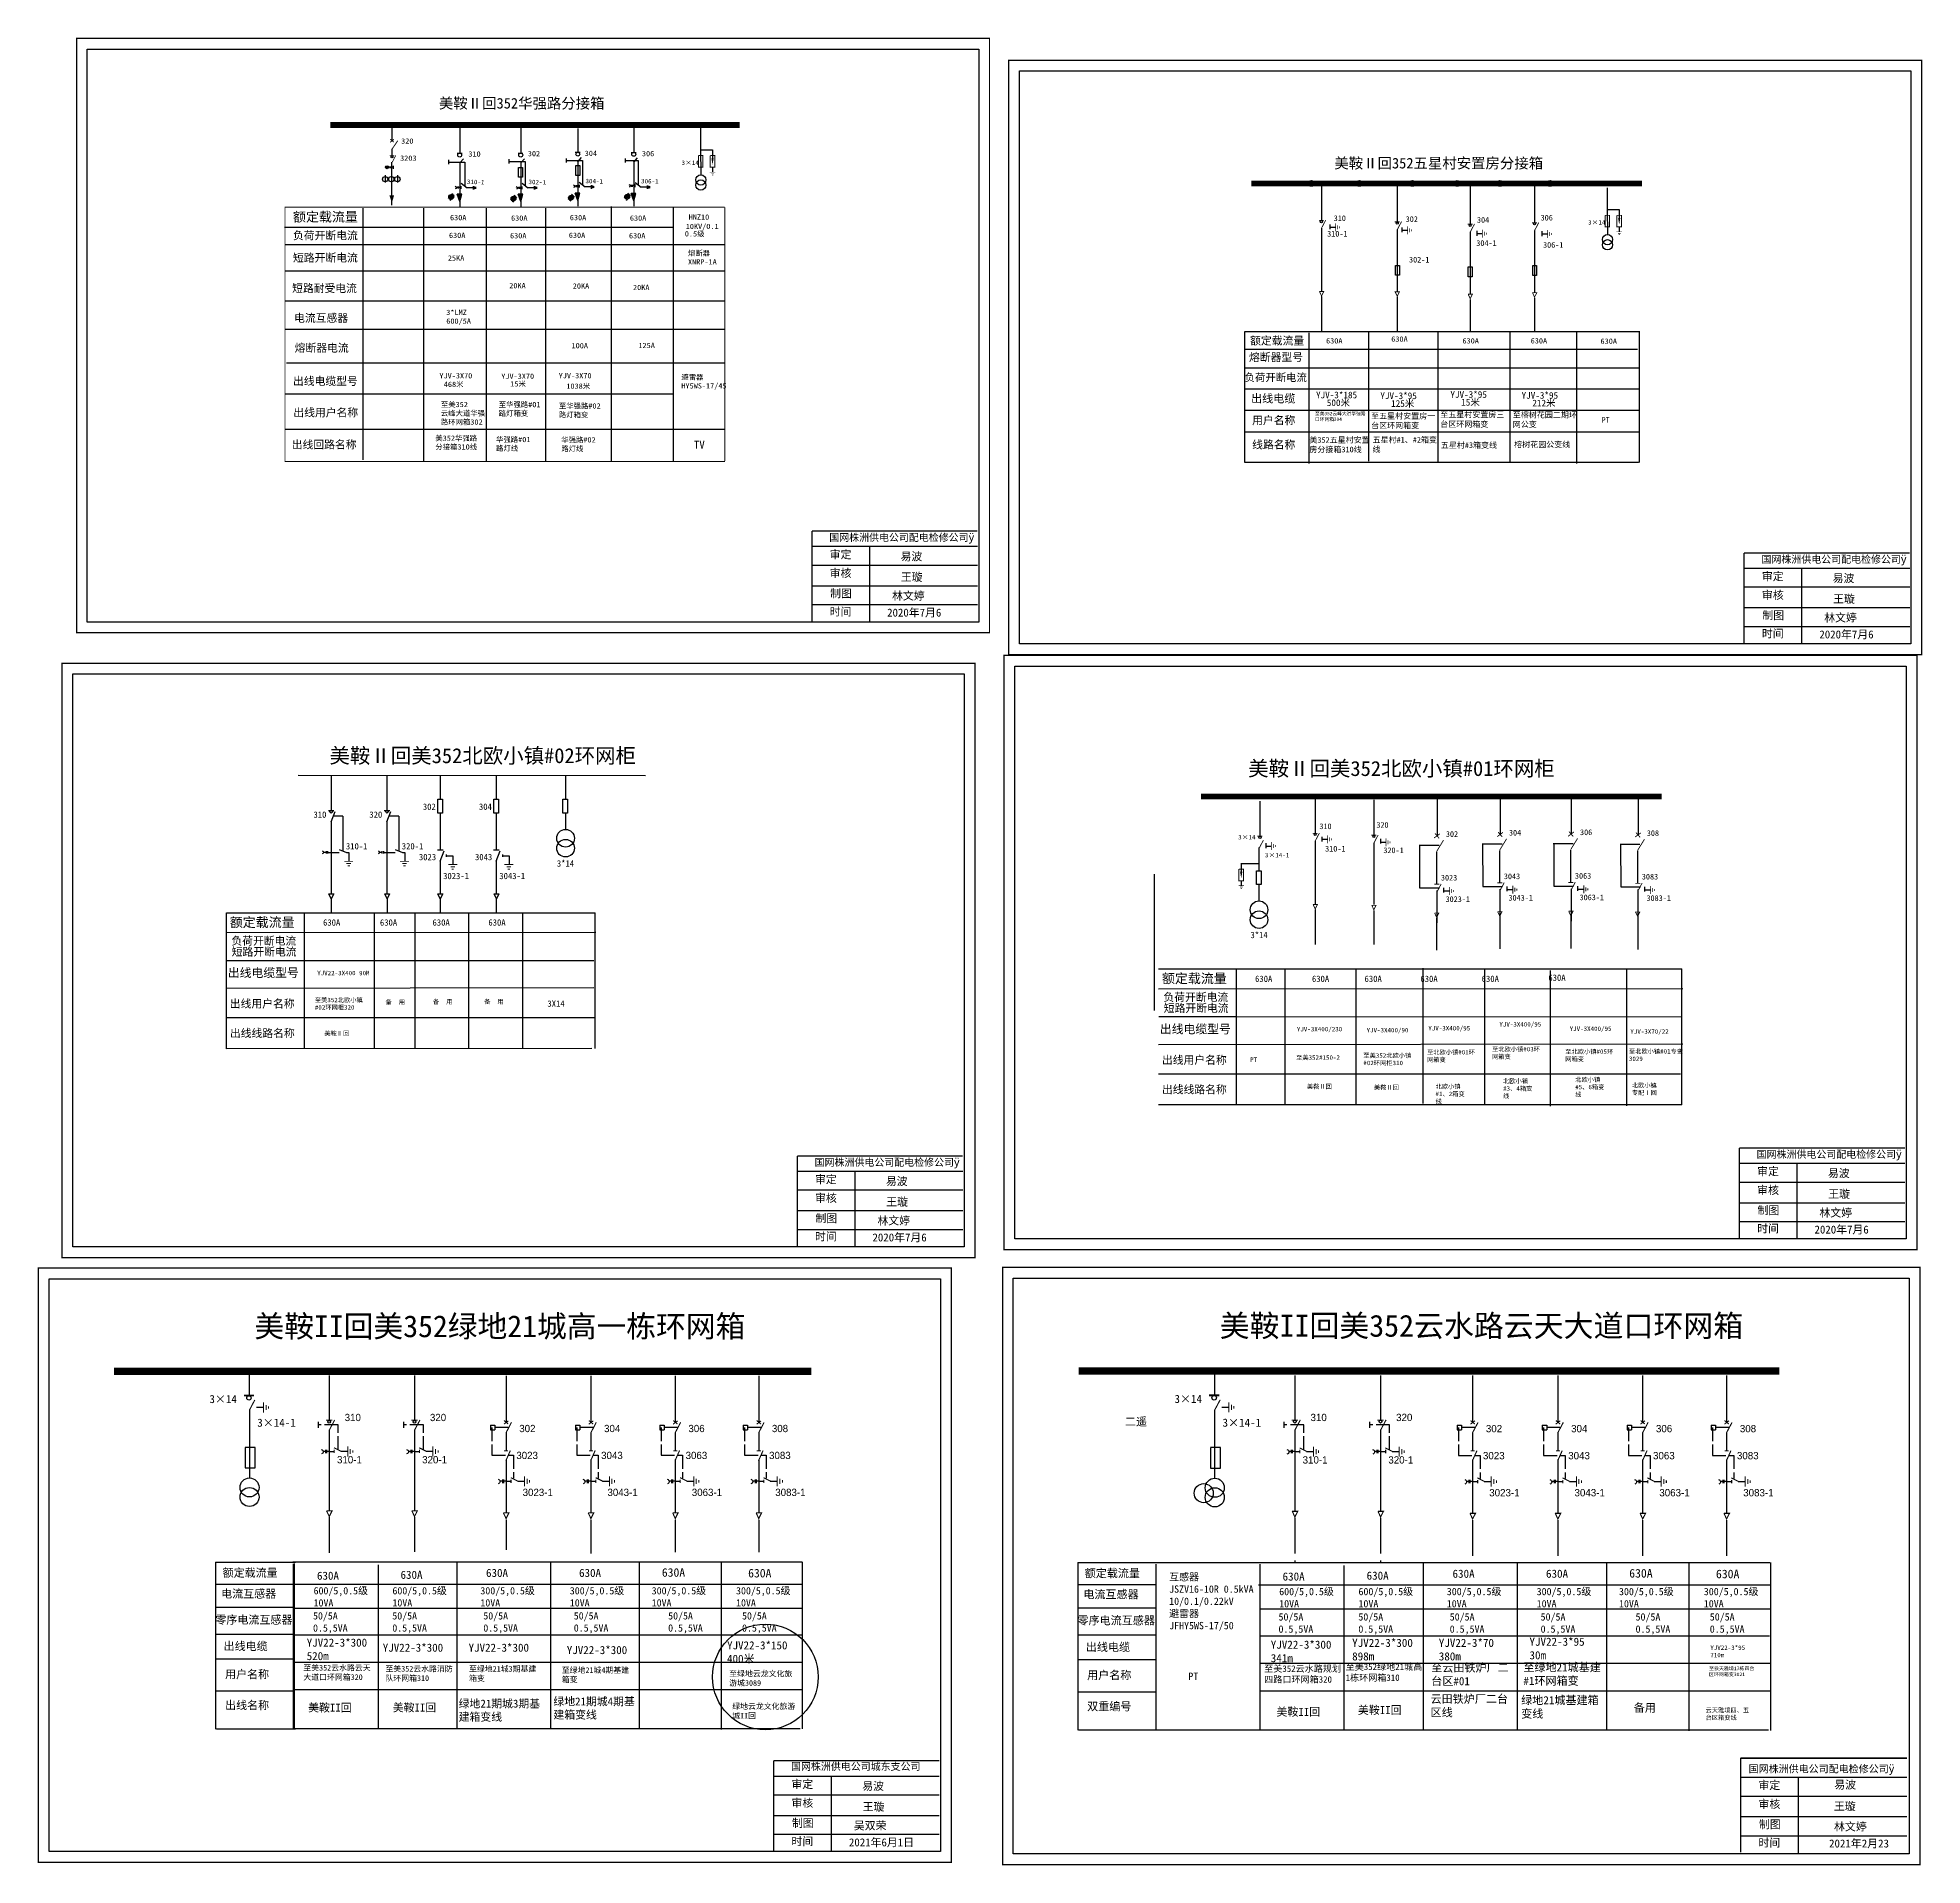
# Model space of a CAD drawing. Header units: millimetres. Extents: x 3402 to 6779, y -862 to 1372.
# Drawn here: x 3403 to 5077, y -251 to 1372 of the extents above; entities that cross this region are included whole.
import ezdxf

# ---------------------------------------------------------------- set-up
doc = ezdxf.new("R2010")
doc.units = ezdxf.units.MM
doc.linetypes.add('ACAD_ISO02W100', pattern=[15, 12, -3])
doc.linetypes.add('CENTER', pattern=[50.8, 31.75, -6.35, 6.35, -6.35])
doc.layers.add('2', color=7, linetype='Continuous')
doc.styles.add('HZ', font='simkai.ttf')
doc.styles.add('hztxt_txtstyle_0.00_0_0', font='simkai.ttf')
doc.styles.add('hztxt_txtstyle_1.80_0_0', font='', dxfattribs={"height": 1.8, "bigfont": 'hztxt.shx'})
doc.styles.add('hztxt_txtstyle_2.70_0_0', font='simkai.ttf', dxfattribs={"height": 2.7})
doc.styles.add('KaiTi_txtstyle_1.11_0_0', font='simkai.ttf', dxfattribs={"height": 1.109414})
doc.styles.add('STYLE1', font='txt.shx', dxfattribs={"height": 2.6})
doc.styles.add('字体', font='simkai_0.ttf', dxfattribs={"height": 2.5})
doc.styles.add('楷体_GB2312_txtstyle_1.09_0_0', font='simkai_0.ttf', dxfattribs={"height": 1.0944})
doc.styles.add('楷体_GB2312_txtstyle_3.00_0_0', font='simkai_0.ttf', dxfattribs={"height": 3})
doc.styles.get('hztxt_txtstyle_1.80_0_0').set_extended_font_data('hztxt')

msp = doc.modelspace()

# ---------------------------------------------------------------- texts
at = {"color": 0}
for s, height, style, p in [('3×14', 3.92, 'HZ', (3975.1, 1258.8)), ('额定载流量', 8.44, 'HZ', (3630.1, 1208.4)), ('3×14', 3.92, 'HZ', (4780, 1205.8)), ('负荷开断电流', 7.03, 'HZ', (3630.1, 1192.6)), ('短路开断电流', 7.03, 'HZ', (3630.1, 1172.8)), ('短路耐受电流', 7.03, 'HZ', (3629.3, 1145.7)), ('电流互感器', 7.03, 'HZ', (3631.1, 1119.3)), ('熔断器电流', 7.03, 'HZ', (3631.6, 1092.8)), ('出线电缆型号', 7.03, 'HZ', (3630.1, 1063.3)), ('出线用户名称', 7.03, 'HZ', (3630.4, 1035.4)), ('出线回路名称', 7.03, 'HZ', (3629, 1006.9)), ('TV', 7.03, 'HZ', (3986.1, 1006.9)), ('3×14', 3.92, 'HZ', (4469.3, 659.9)), ('3×14-1', 3.92, 'HZ', (4493.1, 644)), ('额定载流量', 8.44, 'HZ', (3574, 582.1)), ('负荷开断电流', 7.03, 'HZ', (3575.4, 566.3)), ('短路开断电流', 7.03, 'HZ', (3575.7, 556.6)), ('出线电缆型号', 7.69, 'HZ', (3572.3, 537.6)), ('额定载流量', 8.44, 'HZ', (4401.6, 532.2)), ('负荷开断电流', 7.03, 'HZ', (4402.9, 516.3)), ('出线用户名称', 7.03, 'HZ', (3574, 510.5)), ('短路开断电流', 7.03, 'HZ', (4403.2, 506.6)), ('出线线路名称', 7.03, 'HZ', (3574.1, 484.3)), ('出线电缆型号', 7.69, 'HZ', (4399.8, 487.6)), ('出线用户名称', 7.03, 'HZ', (4401.6, 460.5)), ('出线线路名称', 7.03, 'HZ', (4401.6, 434.3)), ('310', 6.45, 'hztxt_txtstyle_1.80_0_0', (3676, 143.4)), ('320', 6.45, 'hztxt_txtstyle_1.80_0_0', (3751.7, 143.4)), ('302', 6.45, 'hztxt_txtstyle_1.80_0_0', (3831, 133.6)), ('304', 6.45, 'hztxt_txtstyle_1.80_0_0', (3906.3, 133.6)), ('306', 6.45, 'hztxt_txtstyle_1.80_0_0', (3981.2, 133.6)), ('308', 6.45, 'hztxt_txtstyle_1.80_0_0', (4055.3, 133.6)), ('310', 6.48, 'hztxt_txtstyle_1.80_0_0', (4533.5, 143.4)), ('320', 6.48, 'hztxt_txtstyle_1.80_0_0', (4609.5, 143.4)), ('302', 6.48, 'hztxt_txtstyle_1.80_0_0', (4689.2, 133.5)), ('304', 6.48, 'hztxt_txtstyle_1.80_0_0', (4764.9, 133.5)), ('306', 6.48, 'hztxt_txtstyle_1.80_0_0', (4840.2, 133.5)), ('308', 6.48, 'hztxt_txtstyle_1.80_0_0', (4914.7, 133.5)), ('310-1', 6.45, 'hztxt_txtstyle_1.80_0_0', (3669.2, 105.9)), ('320-1', 6.45, 'hztxt_txtstyle_1.80_0_0', (3744.8, 105.9)), ('3023', 6.45, 'hztxt_txtstyle_1.80_0_0', (3828.4, 109.7)), ('3043', 6.45, 'hztxt_txtstyle_1.80_0_0', (3903.7, 109.7)), ('3063', 6.45, 'hztxt_txtstyle_1.80_0_0', (3978.7, 109.7)), ('3083', 6.45, 'hztxt_txtstyle_1.80_0_0', (4052.8, 109.7)), ('310-1', 6.48, 'hztxt_txtstyle_1.80_0_0', (4526.5, 105.7)), ('320-1', 6.48, 'hztxt_txtstyle_1.80_0_0', (4602.6, 105.7)), ('3023', 6.48, 'hztxt_txtstyle_1.80_0_0', (4686.6, 109.5)), ('3043', 6.48, 'hztxt_txtstyle_1.80_0_0', (4762.3, 109.5)), ('3063', 6.48, 'hztxt_txtstyle_1.80_0_0', (4837.6, 109.5)), ('3083', 6.48, 'hztxt_txtstyle_1.80_0_0', (4912.1, 109.5)), ('3023-1', 6.45, 'hztxt_txtstyle_1.80_0_0', (3834, 76.9)), ('3043-1', 6.45, 'hztxt_txtstyle_1.80_0_0', (3909.3, 76.9)), ('3063-1', 6.45, 'hztxt_txtstyle_1.80_0_0', (3984.2, 76.9)), ('3083-1', 6.45, 'hztxt_txtstyle_1.80_0_0', (4058.3, 76.9)), ('3023-1', 6.48, 'hztxt_txtstyle_1.80_0_0', (4692.2, 76.6)), ('3043-1', 6.48, 'hztxt_txtstyle_1.80_0_0', (4767.9, 76.6)), ('3063-1', 6.48, 'hztxt_txtstyle_1.80_0_0', (4843.2, 76.6)), ('3083-1', 6.48, 'hztxt_txtstyle_1.80_0_0', (4917.7, 76.6))]:
    msp.add_text(s, height=height, dxfattribs=dict(at, style=style)).set_placement(p)
for s, height, p in [('310', 5.06, (4554.1, 1208.9)), ('302', 5.06, (4618, 1208.1)), ('304', 5.06, (4681.3, 1207.4)), ('306', 5.06, (4737.8, 1209.4)), ('310-1', 5.06, (4548.3, 1195.1)), ('304-1', 5.06, (4680.7, 1186.8)), ('306-1', 5.06, (4740, 1185.2)), ('302-1', 5.06, (4621, 1172.1)), ('302', 5.62, (3745.4, 686.1)), ('304', 5.62, (3795.2, 686.1)), ('310', 5.62, (3648.3, 679.1)), ('320', 5.62, (3697.9, 679.1)), ('310', 5.06, (4541.4, 669)), ('320', 5.06, (4592, 670.2)), ('310-1', 5.62, (3677.1, 651)), ('320-1', 5.62, (3726.7, 651)), ('310-1', 5.06, (4546.5, 649.1)), ('320-1', 5.06, (4598.2, 647.7)), ('302', 5.06, (4653.7, 662.1)), ('304', 5.06, (4709.7, 663.3)), ('306', 5.06, (4772.8, 663.7)), ('308', 5.06, (4832.1, 662.9)), ('3023', 5.62, (3741.9, 641.4)), ('3043', 5.62, (3791.7, 641.4)), ('3*14', 5.62, (3864.4, 635.7)), ('3023-1', 5.62, (3763.4, 624.6)), ('3043-1', 5.62, (3813.3, 624.6)), ('3023', 5.06, (4649.3, 623.4)), ('3043', 5.06, (4705.2, 624.6)), ('3063', 5.06, (4768.3, 625)), ('3083', 5.06, (4827.7, 624.3)), ('3023-1', 5.06, (4653.4, 604.3)), ('3043-1', 5.06, (4709.3, 605.5)), ('3063-1', 5.06, (4772.4, 605.9)), ('3083-1', 5.06, (4831.8, 605.2)), ('630A', 5.62, (3656.8, 583.3)), ('630A', 5.62, (3707.3, 583.3)), ('630A', 5.62, (3754, 583.3)), ('630A', 5.62, (3803.6, 583.3)), ('3*14', 5.62, (4480.2, 572.2)), ('630A', 5.62, (4484.3, 533.3)), ('630A', 5.62, (4534.8, 533.3)), ('630A', 5.62, (4581.5, 533.3)), ('630A', 5.62, (4631.1, 533.3)), ('630A', 5.62, (4685.5, 533.3)), ('630A', 5.62, (4744.7, 534.3)), ('3X14', 5.62, (3856, 511.3))]:
    msp.add_text(s, height=height, dxfattribs=at).set_placement(p)
at = {"color": 0, "linetype": 'Continuous', "style": 'hztxt_txtstyle_2.70_0_0'}
for s, height, p in [('3×14', 7.17, (3555.9, 159.4)), ('3×14', 7.2, (4412.7, 159.5)), ('3×14-1', 7.17, (3598.4, 138.4)), ('3×14-1', 7.2, (4455.4, 138.4))]:
    msp.add_text(s, height=height, dxfattribs=at).set_placement(p)
at = {"color": 0, "char_height": 5.917, "width": 822.733, "attachment_point": 1}
for s, insert in [('{\\fSimSun|b0|i0|c134|p2;\\H1.584x;美鞍Ⅱ回352华强路分接箱}', (3759.7, 1318.2)), ('{\\fSimSun|b0|i0|c134|p2;\\H1.584x;美鞍Ⅱ回352五星村安置房分接箱}', (4554.7, 1265))]:
    msp.add_mtext(s, dxfattribs=dict(at, insert=insert))
at = {"color": 0, "linetype": 'Continuous', "char_height": 4.666, "attachment_point": 1}
for s, insert, width in [('{\\fSimSun|b0|i0|c134|p2;320}', (3726.1, 1282.3), 43.293), ('{\\fSimSun|b0|i0|c134|p2;3203}', (3725.2, 1267.1), 43.293), ('{\\fSimSun|b0|i0|c134|p2;310}', (3785.8, 1270.8), 43.293), ('{\\fSimSun|b0|i0|c134|p2;302}', (3838.6, 1271.1), 43.293), ('{\\fSimSun|b0|i0|c134|p2;304}', (3889.1, 1271.4), 43.293), ('{\\fSimSun|b0|i0|c134|p2;306}', (3939.9, 1271.1), 43.293), ('{\\fSimSun|b0|i0|c134|p2;630A}', (3769.5, 1214.3), 43.293), ('{\\fSimSun|b0|i0|c134|p2;630A}', (3823.7, 1213.9), 43.293), ('{\\fSimSun|b0|i0|c134|p2;630A}', (3875.9, 1214.3), 43.293), ('{\\fSimSun|b0|i0|c134|p2;630A}', (3929.2, 1213.9), 43.293), ('{\\fSimSun|b0|i0|c134|p2;10KV/0.1}', (3978.8, 1206.5), 32.866), ('{\\fSimSun|b0|i0|c134|p2;HNZ10}', (3981.4, 1214.8), 32.866), ('{\\fSimSun|b0|i0|c134|p2;630A}', (3768.6, 1198.6), 43.293), ('{\\fSimSun|b0|i0|c134|p2;630A}', (3822.8, 1198.2), 43.293), ('{\\fSimSun|b0|i0|c134|p2;630A}', (3875, 1198.6), 43.293), ('{\\fSimSun|b0|i0|c134|p2;630A}', (3928.4, 1198.2), 43.293), ('{\\fSimSun|b0|i0|c134|p2;0.5级}', (3978, 1199.9), 32.866), ('{\\fSimSun|b0|i0|c134|p2;25KA}', (3767.6, 1178.4), 43.293), ('{\\fSimSun|b0|i0|c134|p2;熔断器\\PXNRP-1A}', (3980.8, 1182.8), 32.866), ('{\\fSimSun|b0|i0|c134|p2;20KA}', (3822.1, 1153.9), 43.293), ('{\\fSimSun|b0|i0|c134|p2;20KA}', (3878.5, 1153.6), 43.293), ('{\\fSimSun|b0|i0|c134|p2;20KA}', (3932, 1152.3), 43.293), ('{\\fSimSun|b0|i0|c134|p2;3*LMZ\\P600/5A}', (3766.2, 1130.2), 43.293), ('{\\fSimSun|b0|i0|c134|p2;630A}', (4547.3, 1104.9), 43.293), ('{\\fSimSun|b0|i0|c134|p2;630A}', (4605.2, 1106.5), 43.293), ('{\\fSimSun|b0|i0|c134|p2;630A}', (4668.4, 1104.9), 43.293), ('{\\fSimSun|b0|i0|c134|p2;630A}', (4729, 1104.9), 43.293), ('{\\fSimSun|b0|i0|c134|p2;630A}', (4791, 1104.6), 43.293), ('{\\fSimSun|b0|i0|c134|p2;100A}', (3877.4, 1100.6), 43.293), ('{\\fSimSun|b0|i0|c134|p2;125A}', (3936.8, 1100.8), 43.293), ('{\\fSimSun|b0|i0|c134|p2;YJV-3X70}', (3760.1, 1073.9), 32.866), ('{\\fSimSun|b0|i0|c134|p2;YJV-3X70}', (3815, 1073.5), 32.866), ('{\\fSimSun|b0|i0|c134|p2;YJV-3X70}', (3866, 1074), 32.866), ('{\\fSimSun|b0|i0|c134|p2;避雷器\\PHY5WS-17/45}', (3974.9, 1072.7), 43.293), ('{\\fSimSun|b0|i0|c134|p2;468米}', (3764, 1066.3), 32.866), ('{\\fSimSun|b0|i0|c134|p2;15米}', (3823, 1066.7), 32.866), ('{\\fSimSun|b0|i0|c134|p2;至美352\\P云峰大道华强路环网箱302}', (3761.4, 1048.4), 40.736), ('{\\fSimSun|b0|i0|c134|p2;至华强路#01路灯箱变}', (3812.8, 1048.3), 40.736), ('{\\fSimSun|b0|i0|c134|p2;至华强路#02路灯箱变}', (3866.2, 1047.1), 40.736), ('{\\fSimSun|b0|i0|c134|p2;美352华强路分接箱310线}', (3756.5, 1018.5), 40.736), ('{\\fSimSun|b0|i0|c134|p2;华强路#01\\P路灯线}', (3810.4, 1017.3), 40.736), ('{\\fSimSun|b0|i0|c134|p2;华强路#02\\P路灯线}', (3868.3, 1017), 40.736)]:
    msp.add_mtext(s, dxfattribs=dict(at, insert=insert, width=width))
at = {"color": 0, "char_height": 0.998, "width": 395.566, "attachment_point": 1, "rotation": 358.5424}
for s, insert in [('{\\fKaiTi_GB2312|b0|i0|c134|p49;\\P\\fSimSun|b0|i0|c134|p2;\\H4x;310-1}', (3784.6, 1247.5)), ('{\\fKaiTi_GB2312|b0|i0|c134|p49;\\P\\fSimSun|b0|i0|c134|p2;\\H4x;302-1}', (3839.3, 1247.4)), ('{\\fKaiTi_GB2312|b0|i0|c134|p49;\\P\\fSimSun|b0|i0|c134|p2;\\H4x;304-1}', (3889.9, 1248.2)), ('{\\fKaiTi_GB2312|b0|i0|c134|p49;\\P\\fSimSun|b0|i0|c134|p2;\\H4x;306-1}', (3939.2, 1248.1))]:
    msp.add_mtext(s, dxfattribs=dict(at, insert=insert))
at = {"color": 0, "linetype": 'Continuous', "attachment_point": 1}
for s, insert, char_height, width, style in [('{\\fSimSun|b0|i0|c134|p2;额定载流量}', (4479.9, 1106.2), 7.031, 54.139, 'HZ'), ('{\\fSimSun|b0|i0|c134|p2;熔断器型号}', (4478.9, 1091.6), 7.031, 56.153, 'HZ'), ('{\\fSimSun|b0|i0|c134|p2;\\H0.96x;负荷开断电流}', (4475, 1073.4), 7.031, 64.293, 'HZ'), ('{\\fSimSun|b0|i0|c134|p2;1038米}', (3872.8, 1064.7), 4.666, 32.866, 'STYLE1'), ('{\\fSimSun|b0|i0|c134|p2;出线电缆}', (4480.7, 1055), 7.225, 49.255, 'HZ'), ('{\\fSimSun|b0|i0|c134|p2;YJV-3*185}', (4538.4, 1057.5), 5.961, 47.934, 'STYLE1'), ('{\\fSimSun|b0|i0|c134|p2;YJV-3*95}', (4595.5, 1056.8), 5.961, 47.934, 'STYLE1'), ('{\\fSimSun|b0|i0|c134|p2;YJV-3*95}', (4657.7, 1057.9), 5.961, 47.934, 'STYLE1'), ('{\\fSimSun|b0|i0|c134|p2;YJV-3*95}', (4720.9, 1057.1), 5.961, 47.934, 'STYLE1'), ('{\\fSimSun|b0|i0|c134|p2;至美352云峰大道华强路口环网箱304}', (4537.5, 1039.5), 3, 48.657, 'STYLE1'), ('{\\fSimSun|b0|i0|c134|p2;500米}', (4548, 1050.6), 5.961, 47.934, 'STYLE1'), ('{\\fSimSun|b0|i0|c134|p2;至五星村安置房一台区环网箱变}', (4587.3, 1038.4), 5.082, 58.302, 'STYLE1'), ('{\\fSimSun|b0|i0|c134|p2;125米}', (4605.1, 1049.9), 5.961, 47.934, 'STYLE1'), ('{\\fSimSun|b0|i0|c134|p2;至五星村安置房三台区环网箱变}', (4648.7, 1039.6), 5.082, 58.302, 'STYLE1'), ('{\\fSimSun|b0|i0|c134|p2;15米}', (4667.3, 1051), 5.961, 47.934, 'STYLE1'), ('{\\fSimSun|b0|i0|c134|p2;至\\C256;榕树花园二期环网公变}', (4713.1, 1039.4), 5.082, 58.302, 'STYLE1'), ('{\\fSimSun|b0|i0|c134|p2;212米}', (4730.5, 1050.3), 5.961, 47.934, 'STYLE1'), ('{\\fSimSun|b0|i0|c134|p2;用户名称}', (4481.7, 1035.5), 7.031, 47.934, 'HZ'), ('{\\fSimSun|b0|i0|c134|p54;PT}', (4792, 1034.8), 4.979, 47.667, 'STYLE1'), ('{\\fSimSun|b0|i0|c134|p2;线路名称}', (4481.7, 1013.9), 7.031, 47.934, 'HZ'), ('{\\fSimSun|b0|i0|c134|p2;美352五星村安置房分接箱310线}', (4532.5, 1017.1), 5.082, 55.12, 'STYLE1'), ('{\\fSimSun|b0|i0|c134|p2;五星村#1、#2箱变线}', (4588.6, 1017.2), 5.082, 58.302, 'STYLE1'), ('{\\fSimSun|b0|i0|c134|p2;五星村#3箱变线}', (4649.2, 1012.5), 5.082, 58.302, 'STYLE1'), ('{\\fSimSun|b0|i0|c134|p2;\\C256;榕树花园公变线}', (4714.3, 1013.1), 5.082, 58.302, 'STYLE1'), ('{\\H0.9167x;\\C256;国网株洲供电公司配电检修公司\\fSimSun|b0|i0|c134|p2;\\H1.091x;ÿ}', (4106.2, 931.8), 7.069, 193.259, '字体'), ('\\f\uffbfﾬￌﾣﾤ_GB2312|b0|i0|c134|p49;审定', (4106.6, 916.4), 7.069, 55.282, '字体'), ('{\\fSimSun|b0|i0|c134|p2;易波}', (4169.5, 914.7), 7.069, 55.282, '字体'), ('{\\H0.9167x;\\C256;国网株洲供电公司配电检修公司\\fSimSun|b0|i0|c134|p2;\\H1.091x;ÿ}', (4933.9, 912.4), 7.069, 193.259, '字体'), ('\\f\uffbfﾬￌﾣﾤ_GB2312|b0|i0|c134|p49;审核', (4106.6, 899.8), 7.069, 55.282, '字体'), ('{\\fSimSun|b0|i0|c134|p2;王璇}', (4169.8, 896.4), 7.069, 55.282, '字体'), ('\\f\uffbfﾬￌﾣﾤ_GB2312|b0|i0|c134|p49;审定', (4934.3, 897), 7.069, 55.282, '字体'), ('{\\fSimSun|b0|i0|c134|p2;易波}', (4997.1, 895.3), 7.069, 55.282, '字体'), ('\\f\uffbfﾬￌﾣﾤ_GB2312|b0|i0|c134|p49;制图', (4107, 881.8), 7.069, 55.282, '字体'), ('\\f\uffbfﾬￌﾣﾤ_GB2312|b0|i0|c134|p49;审核', (4934.3, 880.4), 7.069, 55.282, '字体'), ('{\\fSimSun|b0|i0|c134|p2;王璇}', (4997.5, 877), 7.069, 55.282, '字体'), ('\\f\uffbfﾬￌﾣﾤ_GB2312|b0|i0|c134|p49;时间', (4106.6, 865.6), 7.069, 55.282, '字体'), ('\\f\uffbfﾬￌﾣﾤ_GB2312|b0|i0|c134|p49;制图', (4934.7, 862.4), 7.069, 55.282, '字体'), ('\\f\uffbfﾬￌﾣﾤ_GB2312|b0|i0|c134|p49;时间', (4934.3, 846.2), 7.069, 55.282, '字体'), ('{\\fSimSun|b1|i0|c134|p2;美鞍Ⅱ回美352北欧小镇#02环网\\fSimSun|b0|i0|c134|p2;柜}', (3662.5, 740.9), 13.308, 308.012, 'STYLE1'), ('{\\fSimSun|b0|i0|c134|p2;美鞍Ⅱ回美352北欧小镇#01环网柜}', (4478.2, 729.5), 13.308, 326.781, 'STYLE1'), ('{\\fSimSun|b0|i0|c134|p2;YJV22-3X400 90M}', (3651.6, 543.2), 3.96, 43.583, 'STYLE1'), ('{\\fSimSun|b0|i0|c134|p2;至\\fSimSun|b1|i0|c134|p2;美352北欧小镇#02环网柜32\\fSimSun|b0|i0|c134|p2;0}', (3649.5, 519.3), 3.96, 43.583, 'STYLE1'), ('{\\fKaiTi_GB2312|b0|i0|c134|p49;\\C0;备  用}', (3712.3, 517.4), 3.96, 43.583, 'STYLE1'), ('{\\fKaiTi_GB2312|b0|i0|c134|p49;\\C0;备  用}', (3754.4, 517.8), 3.96, 43.583, 'STYLE1'), ('{\\fKaiTi_GB2312|b0|i0|c134|p49;\\C0;备  用}', (3799.9, 517.9), 3.96, 43.583, 'STYLE1'), ('{\\fSimSun|b0|i0|c134|p2;美鞍Ⅱ回}', (3657.9, 489.6), 3.96, 43.583, 'STYLE1'), ('{\\fSimSun|b0|i0|c134|p2;YJV-3X400/230}', (4521.4, 493.4), 3.96, 43.583, 'STYLE1'), ('{\\fSimSun|b0|i0|c134|p2;YJV-3X400/90}', (4583.3, 492.5), 3.96, 43.583, 'STYLE1'), ('{\\fSimSun|b0|i0|c134|p2;YJV-3X400/95}', (4638.1, 494.2), 3.96, 43.583, 'STYLE1'), ('{\\fSimSun|b0|i0|c134|p2;YJV-3X400/95}', (4701.2, 497.7), 3.96, 43.583, 'STYLE1'), ('{\\fSimSun|b0|i0|c134|p2;YJV-3X400/95}', (4763.6, 493.8), 3.96, 43.583, 'STYLE1'), ('{\\fSimSun|b0|i0|c134|p2;YJV-3X70/22}', (4817.5, 491.3), 3.96, 43.583, 'STYLE1'), ('{\\fSimSun|b0|i0|c134|p2;至\\fSimSun|b1|i0|c134|p2;美352#1\\fSimSun|b0|i0|c134|p2;50-2}', (4520.7, 468.2), 3.96, 43.583, 'STYLE1'), ('{\\fSimSun|b0|i0|c134|p2;至\\fSimSun|b1|i0|c134|p2;美352北欧小镇\\fSimSun|b0|i0|c134|p2;\\P\\fSimSun|b1|i0|c134|p2;#02环网柜31\\fSimSun|b0|i0|c134|p2;0}', (4580.4, 470), 3.96, 51.483, 'STYLE1'), ('{\\fSimSun|b0|i0|c134|p2;\\C0;至\\fSimSun|b1|i0|c134|p2;北欧小镇#01环网箱变}', (4637, 472.9), 3.96, 44.245, 'STYLE1'), ('{\\fSimSun|b0|i0|c134|p2;\\C0;至\\fSimSun|b1|i0|c134|p2;北欧小镇#03环网箱变}', (4694.7, 475.6), 3.96, 44.245, 'STYLE1'), ('{\\fSimSun|b0|i0|c134|p2;\\C0;至\\fSimSun|b1|i0|c134|p2;北欧小镇#05环网箱变}', (4759.7, 473.5), 3.96, 44.245, 'STYLE1'), ('{\\fSimSun|b0|i0|c134|p2;\\C0;至\\fSimSun|b1|i0|c134|p2;北欧小镇#01专变302\\fSimSun|b0|i0|c134|p2;9}', (4816.2, 473.7), 3.96, 44.245, 'STYLE1'), ('{\\fSimSun|b0|i0|c134|p2;PT}', (4479.9, 466.3), 3.96, 43.583, 'STYLE1'), ('{\\fSimSun|b0|i0|c134|p2;美鞍Ⅱ回}', (4530.3, 442.5), 3.96, 43.583, 'STYLE1'), ('{\\fSimSun|b0|i0|c134|p2;美鞍Ⅱ回}', (4589.8, 441.7), 3.96, 43.583, 'STYLE1'), ('{\\fKaiTi_GB2312|b0|i0|c134|p49;\\C7;北欧小镇#1、2箱变线}', (4644.5, 442.5), 3.96, 27.416, 'STYLE1'), ('{\\fKaiTi_GB2312|b0|i0|c134|p49;\\C7;北欧小镇#3、4箱变线}', (4704.5, 447.3), 3.96, 27.416, 'STYLE1'), ('{\\fKaiTi_GB2312|b0|i0|c134|p49;\\C7;北欧小镇#5、6箱变线}', (4768.5, 448.6), 3.96, 27.416, 'STYLE1'), ('{\\fKaiTi_GB2312|b0|i0|c134|p49;\\C7;北欧小镇专配Ⅰ回}', (4818.8, 443.5), 3.96, 27.416, 'STYLE1'), ('{\\H0.9167x;\\C256;国网株洲供电公司配电检修公司\\fSimSun|b0|i0|c134|p2;\\H1.091x;ÿ}', (4093.2, 377), 7.069, 193.259, '字体'), ('{\\H0.9167x;\\C256;国网株洲供电公司配电检修公司\\fSimSun|b0|i0|c134|p2;\\H1.091x;ÿ}', (4929.6, 384.1), 7.069, 193.259, '字体'), ('\\f\uffbfﾬￌﾣﾤ_GB2312|b0|i0|c134|p49;审定', (4930.1, 368.7), 7.069, 55.282, '字体'), ('\\f\uffbfﾬￌﾣﾤ_GB2312|b0|i0|c134|p49;审定', (4093.6, 361.6), 7.069, 55.282, '字体'), ('{\\fSimSun|b0|i0|c134|p2;易波}', (4156.5, 359.9), 7.069, 55.282, '字体'), ('\\f\uffbfﾬￌﾣﾤ_GB2312|b0|i0|c134|p49;审核', (4930.1, 352), 7.069, 55.282, '字体'), ('{\\fSimSun|b0|i0|c134|p2;易波}', (4992.9, 367), 7.069, 55.282, '字体'), ('\\f\uffbfﾬￌﾣﾤ_GB2312|b0|i0|c134|p49;审核', (4093.6, 345), 7.069, 55.282, '字体'), ('{\\fSimSun|b0|i0|c134|p2;王璇}', (4156.8, 341.6), 7.069, 55.282, '字体'), ('\\f\uffbfﾬￌﾣﾤ_GB2312|b0|i0|c134|p49;制图', (4930.4, 334.1), 7.069, 55.282, '字体'), ('{\\fSimSun|b0|i0|c134|p2;王璇}', (4993.2, 348.6), 7.069, 55.282, '字体'), ('\\f\uffbfﾬￌﾣﾤ_GB2312|b0|i0|c134|p49;制图', (4094, 327), 7.069, 55.282, '字体'), ('\\f\uffbfﾬￌﾣﾤ_GB2312|b0|i0|c134|p49;时间', (4930.1, 317.9), 7.069, 55.282, '字体'), ('\\f\uffbfﾬￌﾣﾤ_GB2312|b0|i0|c134|p49;时间', (4093.6, 310.8), 7.069, 55.282, '字体'), ('{\\fSimSun|b0|i0|c134|p2;二遥}', (4368.7, 146.5), 7.202, 116.111, 'hztxt_txtstyle_2.70_0_0'), ('{\\fSimSun|b0|i0|c134|p2;额定载流量}', (3567.6, 12.3), 7.166, 115.524, 'hztxt_txtstyle_2.70_0_0'), ('{\\fSimSun|b0|i0|c134|p2;630A}', (3651.4, 9.7), 7.166, 115.524, 'hztxt_txtstyle_2.70_0_0'), ('{\\fSimSun|b0|i0|c134|p2;630A}', (3725.6, 10.5), 7.166, 115.524, 'hztxt_txtstyle_2.70_0_0'), ('{\\fSimSun|b0|i0|c134|p2;630A}', (3801.5, 12.2), 7.166, 115.524, 'hztxt_txtstyle_2.70_0_0'), ('{\\fSimSun|b0|i0|c134|p2;630A}', (3884.1, 12.2), 7.166, 115.524, 'hztxt_txtstyle_2.70_0_0'), ('{\\fSimSun|b0|i0|c134|p2;630A}', (3957.6, 12.8), 7.594, 61.065, 'hztxt_txtstyle_0.00_0_0'), ('{\\fSimSun|b0|i0|c134|p2;630A}', (4034.2, 12.2), 7.594, 61.065, 'hztxt_txtstyle_0.00_0_0'), ('{\\fSimSun|b0|i0|c134|p2;额定载流量}', (4333, 11.9), 7.202, 116.111, 'hztxt_txtstyle_2.70_0_0'), ('\\A1;{\\fSimSun|b0|i0|c134|p2;互感器\\PJSZV16-10R 0.5kVA\\P10/0.1/0.22kV\\P避雷器\\PJFHY5WS-17/50}', (4408, 8.3), 6.482, 119.526, 'hztxt_txtstyle_2.70_0_0'), ('{\\fSimSun|b0|i0|c134|p2;630A}', (4508.7, 9), 7.202, 116.111, 'hztxt_txtstyle_2.70_0_0'), ('{\\fSimSun|b0|i0|c134|p2;630A}', (4583.3, 9.8), 7.202, 116.111, 'hztxt_txtstyle_2.70_0_0'), ('{\\fSimSun|b0|i0|c134|p2;630A}', (4659.6, 11.5), 7.202, 116.111, 'hztxt_txtstyle_2.70_0_0'), ('{\\fSimSun|b0|i0|c134|p2;630A}', (4742.6, 11.5), 7.202, 116.111, 'hztxt_txtstyle_2.70_0_0'), ('{\\fSimSun|b0|i0|c134|p2;630A}', (4816.5, 12.1), 7.633, 61.375, 'hztxt_txtstyle_0.00_0_0'), ('{\\fSimSun|b0|i0|c134|p2;630A}', (4893.5, 11.5), 7.633, 61.375, 'hztxt_txtstyle_0.00_0_0'), ('{\\fSimSun|b0|i0|c134|p2;电流互感器}', (3566.3, -6.3), 7.166, 115.524, 'hztxt_txtstyle_2.70_0_0'), ('\\A1;{\\fSimSun|b0|i0|c134|p2;600/5,0.5级\\P10VA}', (3648.4, -4), 6.449, 118.921, 'hztxt_txtstyle_2.70_0_0'), ('\\A1;{\\fSimSun|b0|i0|c134|p2;600/5,0.5级\\P10VA}', (3718.4, -4), 6.449, 118.921, 'hztxt_txtstyle_2.70_0_0'), ('\\A1;{\\fSimSun|b0|i0|c134|p2;300/5,0.5级\\P10VA}', (3796.5, -4), 6.449, 118.921, 'hztxt_txtstyle_2.70_0_0'), ('\\A1;{\\fSimSun|b0|i0|c134|p2;300/5,0.5级\\P10VA}', (3875.9, -4), 6.449, 118.921, 'hztxt_txtstyle_2.70_0_0'), ('\\A1;{\\fSimSun|b0|i0|c134|p2;300/5,0.5级\\P10VA}', (3948.6, -4), 6.449, 118.921, 'hztxt_txtstyle_2.70_0_0'), ('\\A1;{\\fSimSun|b0|i0|c134|p2;300/5,0.5级\\P10VA}', (4023.5, -4), 6.449, 118.921, 'hztxt_txtstyle_2.70_0_0'), ('{\\fSimSun|b0|i0|c134|p2;电流互感器}', (4331.8, -6.8), 7.202, 116.111, 'hztxt_txtstyle_2.70_0_0'), ('\\A1;{\\fSimSun|b0|i0|c134|p2;600/5,0.5级\\P10VA}', (4505.7, -4.7), 6.482, 119.526, 'hztxt_txtstyle_2.70_0_0'), ('\\A1;{\\fSimSun|b0|i0|c134|p2;600/5,0.5级\\P10VA}', (4576.1, -4.7), 6.482, 119.526, 'hztxt_txtstyle_2.70_0_0'), ('\\A1;{\\fSimSun|b0|i0|c134|p2;300/5,0.5级\\P10VA}', (4654.5, -4.7), 6.482, 119.526, 'hztxt_txtstyle_2.70_0_0'), ('\\A1;{\\fSimSun|b0|i0|c134|p2;300/5,0.5级\\P10VA}', (4734.3, -4.7), 6.482, 119.526, 'hztxt_txtstyle_2.70_0_0'), ('\\A1;{\\fSimSun|b0|i0|c134|p2;300/5,0.5级\\P10VA}', (4807.4, -4.7), 6.482, 119.526, 'hztxt_txtstyle_2.70_0_0'), ('\\A1;{\\fSimSun|b0|i0|c134|p2;300/5,0.5级\\P10VA}', (4882.7, -4.7), 6.482, 119.526, 'hztxt_txtstyle_2.70_0_0'), ('{\\fSimSun|b0|i0|c134|p2;零序电流互感器}', (3561.2, -29.4), 7.166, 115.524, 'hztxt_txtstyle_2.70_0_0'), ('{\\fSimSun|b0|i0|c134|p2;50/5A\\P0.5,5VA}', (3647.9, -26.3), 6.449, 115.524, 'hztxt_txtstyle_2.70_0_0'), ('{\\fSimSun|b0|i0|c134|p2;50/5A\\P0.5,5VA}', (3718.3, -26.3), 6.449, 115.524, 'hztxt_txtstyle_2.70_0_0'), ('{\\fSimSun|b0|i0|c134|p2;50/5A\\P0.5,5VA}', (3799.1, -26.3), 6.449, 115.524, 'hztxt_txtstyle_2.70_0_0'), ('{\\fSimSun|b0|i0|c134|p2;50/5A\\P0.5,5VA}', (3879.4, -26.3), 6.449, 115.524, 'hztxt_txtstyle_2.70_0_0'), ('{\\fSimSun|b0|i0|c134|p2;50/5A\\P0.5,5VA}', (3963.2, -26.3), 6.449, 115.524, 'hztxt_txtstyle_2.70_0_0'), ('{\\fSimSun|b0|i0|c134|p2;50/5A\\P0.5,5VA}', (4028.8, -26.3), 6.449, 115.524, 'hztxt_txtstyle_2.70_0_0'), ('{\\fSimSun|b0|i0|c134|p2;零序电流互感器}', (4326.6, -30), 7.202, 116.111, 'hztxt_txtstyle_2.70_0_0'), ('{\\fSimSun|b0|i0|c134|p2;50/5A\\P0.5,5VA}', (4505.1, -27.2), 6.482, 116.111, 'hztxt_txtstyle_2.70_0_0'), ('{\\fSimSun|b0|i0|c134|p2;50/5A\\P0.5,5VA}', (4576, -27.2), 6.482, 116.111, 'hztxt_txtstyle_2.70_0_0'), ('{\\fSimSun|b0|i0|c134|p2;50/5A\\P0.5,5VA}', (4822.1, -27.2), 6.482, 116.111, 'hztxt_txtstyle_2.70_0_0'), ('{\\fSimSun|b0|i0|c134|p2;50/5A\\P0.5,5VA}', (4888, -27.2), 6.482, 116.111, 'hztxt_txtstyle_2.70_0_0'), ('{\\fSimSun|b0|i0|c134|p2;YJV22-3*300 \\P898m}', (4570.5, -49.9), 7.202, 116.111, 'hztxt_txtstyle_2.70_0_0'), ('{\\fSimSun|b0|i0|c134|p2;出线电缆}', (3568.5, -52.9), 7.166, 115.524, 'hztxt_txtstyle_2.70_0_0'), ('{\\fSimSun|b0|i0|c134|p2;出线电缆}', (4334, -53.6), 7.202, 116.111, 'hztxt_txtstyle_2.70_0_0'), ('{\\fSimSun|b0|i0|c134|p2;YJV22-3*300 \\P341m}', (4498.2, -51.5), 7.202, 116.111, 'hztxt_txtstyle_2.70_0_0'), ('{\\fSimSun|b0|i0|c134|p2;YJV22-3*95\\P710m}', (4888.5, -55.8), 3.946, 63.608, 'hztxt_txtstyle_2.70_0_0'), ('{\\fSimSun|b0|i0|c134|p2;用户名称}', (3569.8, -77.8), 7.166, 115.524, 'hztxt_txtstyle_2.70_0_0'), ('{\\fSimSun|b0|i0|c134|p2;用户名称}', (4335.2, -78.6), 7.202, 116.111, 'hztxt_txtstyle_2.70_0_0'), ('{\\fSimSun|b0|i0|c134|p2;PT}', (4425, -79.9), 6.508, 50.629, 'hztxt_txtstyle_0.00_0_0'), ('{\\fSimSun|b0|i0|c134|p2;至美352云水路规划四路口环网箱320}', (4492.4, -73.5), 5.762, 70.907, 'hztxt_txtstyle_2.70_0_0'), ('{\\fSimSun|b0|i0|c134|p2;至美352绿地21城高1栋环网箱310}', (4564.7, -71.9), 5.762, 70.907, 'hztxt_txtstyle_2.70_0_0'), ('{\\fSimSun|b0|i0|c134|p2;至云天雅境17栋四台区环网箱变3021}', (4887.3, -74.6), 3.156, 41.467, 'hztxt_txtstyle_2.70_0_0'), ('{\\fSimSun|b0|i0|c134|p2;出线名称}', (3569.8, -105.3), 7.166, 115.524, 'hztxt_txtstyle_2.70_0_0'), ('{\\fSimSun|b0|i0|c134|p2;绿地21期城3期基\\P建箱变线}', (3777.2, -103.9), 7.069, 115.524, 'hztxt_txtstyle_2.70_0_0'), ('{\\fSimSun|b0|i0|c134|p2;绿地21期城4期基\\P建箱变线}', (3861.3, -102), 7.069, 115.524, 'hztxt_txtstyle_2.70_0_0'), ('{\\fSimSun|b0|i0|c134|p2;双重编号}', (4335.2, -106.3), 7.202, 116.111, 'hztxt_txtstyle_2.70_0_0'), ('{\\fSimSun|b0|i0|c134|p2;备用}', (4820.5, -107.6), 7.202, 116.111, 'hztxt_txtstyle_2.70_0_0'), ('{\\fSimSun|b0|i0|c134|p2;云天雅境四、五台区箱变线}', (4884.3, -111.3), 3.946, 41.467, 'hztxt_txtstyle_2.70_0_0'), ('{\\H0.9167x;\\C256;国网株洲供电公司城东支公司}', (4072.3, -160), 7.069, 193.259, '字体'), ('{\\H0.9167x;\\C256;国网株洲供电公司配电检修公司\\fSimSun|b0|i0|c134|p2;\\H1.091x;ÿ}', (4922.5, -161.5), 7.105, 194.242, '字体'), ('\\f\uffbfﾬￌﾣﾤ_GB2312|b0|i0|c134|p49;审定', (4072.7, -175.4), 7.069, 55.282, '字体'), ('{\\fSimSun|b0|i0|c134|p2;易波}', (4135.5, -177.1), 7.069, 55.282, '字体'), ('\\f\uffbfﾬￌﾣﾤ_GB2312|b0|i0|c134|p49;审定', (4931.2, -176.3), 7.105, 55.564, '字体'), ('{\\fSimSun|b0|i0|c134|p2;易波}', (4998.5, -175.9), 7.105, 55.564, '字体'), ('\\f\uffbfﾬￌﾣﾤ_GB2312|b0|i0|c134|p49;审核', (4072.7, -192.1), 7.069, 55.282, '字体'), ('{\\fSimSun|b0|i0|c134|p2;王璇}', (4135.9, -195.5), 7.069, 55.282, '字体'), ('\\f\uffbfﾬￌﾣﾤ_GB2312|b0|i0|c134|p49;审核', (4931.2, -193.1), 7.105, 55.564, '字体'), ('王璇', (4998.2, -195), 7.1, 55.564, '字体'), ('\\f\uffbfﾬￌﾣﾤ_GB2312|b0|i0|c134|p49;制图', (4073.1, -210), 7.069, 55.282, '字体'), ('\\f\uffbfﾬￌﾣﾤ_GB2312|b0|i0|c134|p49;制图', (4931.6, -211.1), 7.105, 55.564, '字体'), ('\\f\uffbfﾬￌﾣﾤ_GB2312|b0|i0|c134|p49;时间', (4072.7, -226.2), 7.069, 55.282, '字体'), ('\\f\uffbfﾬￌﾣﾤ_GB2312|b0|i0|c134|p49;时间', (4931.2, -227.4), 7.105, 55.564, '字体')]:
    msp.add_mtext(s, dxfattribs=dict(at, insert=insert, char_height=char_height, width=width, style=style))
at = {"color": 7, "linetype": 'Continuous', "attachment_point": 1}
for s, insert, char_height, width, style in [('{\\fSimSun|b0|i0|c134|p2;林文婷}', (4162, 879.7), 7.069, 55.282, '楷体_GB2312_txtstyle_1.09_0_0'), ('2020{\\fSimSun|b0|i0|c134|p2;年}7{\\fSimSun|b0|i0|c134|p2;月6}', (4157.6, 864.8), 7.069, 103.399, '楷体_GB2312_txtstyle_1.09_0_0'), ('{\\fSimSun|b0|i0|c134|p2;林文婷}', (4989.6, 860.3), 7.069, 55.282, '楷体_GB2312_txtstyle_1.09_0_0'), ('2020{\\fSimSun|b0|i0|c134|p2;年}7{\\fSimSun|b0|i0|c134|p2;月6}', (4985.3, 845.4), 7.069, 103.399, '楷体_GB2312_txtstyle_1.09_0_0'), ('{\\fSimSun|b0|i0|c134|p2;林文婷}', (4149, 324.9), 7.069, 55.282, '楷体_GB2312_txtstyle_1.09_0_0'), ('2020{\\fSimSun|b0|i0|c134|p2;年}7{\\fSimSun|b0|i0|c134|p2;月6}', (4981, 317), 7.069, 103.399, '楷体_GB2312_txtstyle_1.09_0_0'), ('{\\fSimSun|b0|i0|c134|p2;林文婷}', (4985.4, 331.9), 7.069, 55.282, '楷体_GB2312_txtstyle_1.09_0_0'), ('2020{\\fSimSun|b0|i0|c134|p2;年}7{\\fSimSun|b0|i0|c134|p2;月6}', (4144.6, 310), 7.069, 103.399, '楷体_GB2312_txtstyle_1.09_0_0'), ('{\\fSimSun|b0|i0|c134|p2;YJV22-3*300 \\P520m}', (3642.3, -49.7), 7.166, 115.524, 'KaiTi_txtstyle_1.11_0_0'), ('{\\fSimSun|b0|i0|c134|p2;至美352云水路云天大道口环网箱320}', (3639.3, -73.1), 5, 62.031, 'KaiTi_txtstyle_1.11_0_0'), ('{\\fSimSun|b0|i0|c134|p2;至美352云水路消防队环网箱310}', (3712.2, -74), 5, 62.031, 'KaiTi_txtstyle_1.11_0_0'), ('{\\fSimSun|b0|i0|c134|p2;至绿地21城3期基建箱变}', (3786.4, -74.1), 5, 62.031, 'KaiTi_txtstyle_1.11_0_0'), ('{\\fSimSun|b0|i0|c134|p2;至绿地21城4期基建箱变}', (3868.8, -75.2), 5, 62.031, 'KaiTi_txtstyle_1.11_0_0'), ('{\\fSimSun|b0|i0|c134|p2;至绿地云龙文化旅游城3089}', (4017.4, -78.3), 5, 62.031, 'KaiTi_txtstyle_1.11_0_0'), ('{\\fSimSun|b0|i0|c134|p2;美鞍II回}', (3643.6, -107.5), 7.069, 70.636, '楷体_GB2312_txtstyle_1.09_0_0'), ('{\\fSimSun|b0|i0|c134|p2;美鞍II回}', (3718.7, -107.4), 7.069, 70.636, '楷体_GB2312_txtstyle_1.09_0_0'), ('{\\fSimSun|b0|i0|c134|p2;绿地云龙文化旅游城II回}', (4020.1, -107.3), 5, 62.031, 'KaiTi_txtstyle_1.11_0_0'), ('{\\fSimSun|b0|i0|c134|p2;美鞍II回}', (4503.3, -111.2), 7.105, 70.995, '字体'), ('{\\fSimSun|b0|i0|c134|p2;美鞍II回}', (4575.6, -109.6), 7.105, 70.995, '字体'), ('{\\fSimSun|b0|i0|c134|p2;吴双荣}', (4128.1, -212.2), 7.069, 55.282, '楷体_GB2312_txtstyle_1.09_0_0'), ('{\\fSimSun|b0|i0|c134|p2;林文婷}', (4998.3, -213.1), 7.105, 55.564, '楷体_GB2312_txtstyle_1.09_0_0'), ('2021{\\fSimSun|b0|i0|c134|p2;年}6{\\fSimSun|b0|i0|c134|p2;月1日}', (4123.7, -227.1), 7.069, 103.399, '楷体_GB2312_txtstyle_1.09_0_0'), ('2021{\\fSimSun|b0|i0|c134|p2;年}2{\\fSimSun|b0|i0|c134|p2;月23}', (4993.9, -228.1), 7.105, 103.925, '楷体_GB2312_txtstyle_1.09_0_0')]:
    msp.add_mtext(s, dxfattribs=dict(at, insert=insert, char_height=char_height, width=width, style=style))
at = {"attachment_point": 1}
for s, insert, char_height, width, style in [('{\\fSimSun|b0|i0|c134|p2;\\C0;美鞍II回美352绿地21城高一栋环网箱}', (3595.9, 237.3), 19.377, 635.72, '楷体_GB2312_txtstyle_3.00_0_0'), ('{\\fSimSun|b0|i0|c134|p2;\\C0;美鞍II回美352云水路云天大道口环网箱}', (4452.9, 237.8), 19.476, 638.954, '字体'), ('YJV22-3*300', (3709.8, -54.2), 7.166, 58.841, 'HZ'), ('YJV22-3*300', (3786, -54.2), 7.166, 58.841, 'HZ'), ('YJV22-3*300', (3873.2, -56.3), 7.166, 58.841, 'HZ'), ('YJV22-3*150\\P400米', (4015.5, -52.1), 7.166, 58.841, 'HZ')]:
    msp.add_mtext(s, dxfattribs=dict(at, insert=insert, char_height=char_height, width=width, style=style))
at = {"linetype": 'Continuous', "attachment_point": 1, "style": 'hztxt_txtstyle_2.70_0_0'}
for s, insert, char_height, width in [('{\\fSimSun|b0|i0|c134|p2;50/5A\\P0.5,5VA}', (4657.1, -27.2), 6.482, 116.111), ('{\\fSimSun|b0|i0|c134|p2;50/5A\\P0.5,5VA}', (4737.8, -27.2), 6.482, 116.111), ('{\\fSimSun|b0|i0|c134|p2;YJV22-3*70\\P380m}', (4647.4, -49.9), 7.202, 116.111), ('{\\fSimSun|b0|i0|c134|p2;YJV22-3*95\\P30m}', (4727.9, -48.9), 7.202, 116.111), ('{\\fSimSun|b0|i0|c134|p2;至云田铁炉厂二台区#01}', (4640.7, -71.9), 7.202, 75.695), ('{\\fSimSun|b0|i0|c134|p2;至绿地21城基建#1环网箱变}', (4722.5, -71.6), 7.202, 75.695), ('{\\fSimSun|b0|i0|c134|p2;云田铁炉厂二台区线}', (4640.1, -99.7), 7.202, 75.695), ('{\\fSimSun|b0|i0|c134|p2;绿地21城基建箱变线}', (4720.6, -100.8), 7.202, 75.695)]:
    msp.add_mtext(s, dxfattribs=dict(at, insert=insert, char_height=char_height, width=width))

# ---------------------------------------------------------------- blocks, each defined once
blk = doc.blocks.new('JD')
for points in [[(-2, 0.2), (-2, -0.2), (2, 0.2), (2, -0.2)], [(1, -1.2), (1, -0.8), (-1, -1.2), (-1, -0.8)], [(-0.5, -1.8), (-0.5, -2.2), (0.5, -1.8), (0.5, -2.2)]]:
    blk.add_trace(points)

# ---------------------------------------------------------------- hatches: boundary and pattern name
h = msp.add_hatch(color=0)
h.paths.add_polyline_path([(3717.9, 1231.7), (3715.7, 1231.7), (3717.9, 1225.2)])
h.paths.add_polyline_path([(3719.9, 1231.7), (3717.9, 1231.7), (3717.9, 1225.2)])
h = msp.add_hatch(color=0)
h.paths.add_polyline_path([(3778.1, 1232.8), (3775.9, 1232.8), (3778.1, 1226.3)])
h.paths.add_polyline_path([(3780.1, 1232.8), (3778.1, 1232.8), (3778.1, 1226.3)])
h = msp.add_hatch(color=0)
h.paths.add_polyline_path([(3832.3, 1232.8), (3830.1, 1232.8), (3832.3, 1226.3)])
h.paths.add_polyline_path([(3834.3, 1232.8), (3832.3, 1232.8), (3832.3, 1226.3)])
h = msp.add_hatch(color=0)
h.paths.add_polyline_path([(3883, 1233.6), (3880.7, 1233.6), (3883, 1227.1)])
h.paths.add_polyline_path([(3884.9, 1233.6), (3883, 1233.6), (3883, 1227.1)])
h = msp.add_hatch(color=0)
h.paths.add_polyline_path([(3932.7, 1233.5), (3930.4, 1233.5), (3932.7, 1227)])
h.paths.add_polyline_path([(3934.6, 1233.5), (3932.7, 1233.5), (3932.7, 1227)])

# ---------------------------------------------------------------- linework, layer by layer
at = {"color": 0}
for p, q in [((3717.9, 1291.5), (3717.9, 1280.8)), ((3778.1, 1291.7), (3778.1, 1269.3)), ((3832.3, 1291.7), (3832.3, 1269.2)), ((3883, 1291.1), (3883, 1270.1)), ((3932.7, 1292.4), (3932.7, 1269.9)), ((3991.9, 1291.5), (3991.9, 1273.2)), ((3717.8, 1273), (3717.9, 1267.1)), ((3991.9, 1273.5), (3992.1, 1249.8)), ((3992.1, 1272.2), (4002.6, 1272.2)), ((4002.6, 1272.2), (4002.6, 1264.6)), ((3714.6, 1257.4), (3712.4, 1256)), ((3712.6, 1257.7), (3714.3, 1255.7)), ((3717.7, 1261.2), (3717.7, 1223.1)), ((3718.9, 1257.9), (3718.9, 1255.4)), ((3768.2, 1263.2), (3768.2, 1259.5)), ((3768.2, 1261.3), (3779.9, 1261.3)), ((3775.8, 1269.3), (3780.2, 1269.3)), ((3778.1, 1260.6), (3781.5, 1264.3)), ((3778.1, 1260.6), (3778.1, 1221.3)), ((3779.9, 1261.3), (3782.7, 1261.3)), ((3782.7, 1261.3), (3782.7, 1239.9)), ((3821.8, 1263.8), (3821.8, 1260.1)), ((3821.8, 1261.9), (3833.4, 1261.9)), ((3830, 1269.2), (3834.3, 1269.2)), ((3832.3, 1260.6), (3835.7, 1264.3)), ((3832.3, 1260.6), (3832.3, 1221.3)), ((3833.4, 1261.9), (3836.3, 1261.9)), ((3836.3, 1261.9), (3836.3, 1240.6)), ((3872.5, 1264.6), (3872.5, 1260.9)), ((3872.5, 1262.7), (3884.1, 1262.7)), ((3880.7, 1270.1), (3885, 1270.1)), ((3883, 1261.5), (3886.3, 1265.2)), ((3883, 1261.5), (3883, 1222.1)), ((3884.1, 1262.7), (3887, 1262.7)), ((3887, 1262.7), (3887, 1241.4)), ((3925, 1264.5), (3925, 1260.8)), ((3925, 1262.6), (3936.7, 1262.6)), ((3930.4, 1269.9), (3934.7, 1269.9)), ((3932.7, 1261.3), (3936, 1265)), ((3932.7, 1261.3), (3932.7, 1222)), ((3936.7, 1262.6), (3936.7, 1241.3)), ((4002.6, 1256.5), (4002.6, 1252.5)), ((3712, 1249.7), (3712, 1243.2)), ((3723, 1249.7), (3723, 1243.2)), ((3779.2, 1240), (3779.2, 1237.5)), ((3779.3, 1242.5), (3784.6, 1238.4)), ((3790.3, 1238.4), (3784.6, 1238.4)), ((3790.3, 1236.8), (3790.3, 1239.9)), ((3791.4, 1237.1), (3791.4, 1239.6)), ((3792.3, 1237.5), (3792.3, 1239.2)), ((3833.4, 1239.7), (3833.4, 1237.2)), ((3833.5, 1242.5), (3838.7, 1238.4)), ((3844.5, 1238.4), (3838.7, 1238.4)), ((3844.5, 1236.8), (3844.5, 1239.9)), ((3845.5, 1237.1), (3845.5, 1239.6)), ((3846.5, 1237.5), (3846.5, 1239.2)), ((3884.2, 1243.3), (3889.4, 1239.2)), ((3884.3, 1241.2), (3884.3, 1238.7)), ((3895.2, 1239.2), (3889.4, 1239.2)), ((3895.2, 1237.6), (3895.2, 1240.7)), ((3896.2, 1238), (3896.2, 1240.4)), ((3897.1, 1238.3), (3897.1, 1240)), ((3933.5, 1241.6), (3933.5, 1239.1)), ((3933.9, 1243.2), (3939.1, 1239.1)), ((3944.9, 1239.1), (3939.1, 1239.1)), ((3944.9, 1237.5), (3944.9, 1240.6)), ((3945.9, 1237.8), (3945.9, 1240.3)), ((3946.8, 1238.2), (3946.8, 1239.9)), ((4543.2, 1240.6), (4543.2, 1209.6)), ((4610.5, 1239.6), (4610.5, 1208.3)), ((4675.3, 1240.8), (4675.3, 1206.2)), ((4732.4, 1242.1), (4732.4, 1207.5)), ((4796.9, 1238.4), (4796.9, 1220.2)), ((3771.7, 1233.4), (3768, 1228.9)), ((3772.5, 1232.5), (3768.8, 1228.1)), ((3773.3, 1231.6), (3769.5, 1227.1)), ((3780.1, 1232.8), (3775.9, 1232.8)), ((3778.1, 1226.3), (3775.9, 1232.8)), ((3778.1, 1226.3), (3780.1, 1232.8)), ((3827.1, 1232), (3823.3, 1227.6)), ((3827.9, 1231.1), (3824.2, 1226.7)), ((3828.6, 1230.2), (3824.9, 1225.8)), ((3834.3, 1232.8), (3830.1, 1232.8)), ((3832.3, 1226.3), (3830.1, 1232.8)), ((3832.3, 1226.3), (3834.3, 1232.8)), ((3878, 1232.7), (3874.3, 1228.2)), ((3878.9, 1231.8), (3875.1, 1227.4)), ((3879.6, 1230.9), (3875.9, 1226.5)), ((3883, 1227.1), (3880.7, 1233.6)), ((3884.9, 1233.6), (3880.7, 1233.6)), ((3883, 1227.1), (3884.9, 1233.6)), ((3912.5, 1221.8), (3912.5, 995.5)), ((3928, 1233.6), (3924.2, 1229.1)), ((3928.8, 1232.7), (3925.1, 1228.3)), ((3929.5, 1231.8), (3925.8, 1227.3)), ((3932.7, 1227), (3930.4, 1233.5)), ((3934.6, 1233.5), (3930.4, 1233.5)), ((3932.7, 1227), (3934.6, 1233.5)), ((3692.2, 1220.5), (3692.2, 996.8)), ((3746, 1220.5), (3746, 995.8)), ((3801.7, 1220.5), (3801.7, 995.5)), ((3854.3, 1220.5), (3854.3, 995.5)), ((3967.7, 1221.1), (3967.7, 995.5)), ((4796.9, 1220.5), (4797.1, 1196.8)), ((4797, 1219.2), (4807.6, 1219.2)), ((4807.6, 1219.2), (4807.6, 1211.6)), ((3622.6, 1203.5), (3967.9, 1203.5)), ((3623.4, 1188.1), (4013.6, 1188.1)), ((4543.2, 1202.7), (4543.2, 1146.4)), ((4551, 1203.5), (4555.8, 1203.5)), ((4610.5, 1201.4), (4610.5, 1146.7)), ((4614.8, 1200.9), (4619.6, 1200.9)), ((4675.3, 1199.3), (4675.3, 1144.6)), ((4681.3, 1197.8), (4686, 1197.8)), ((4732.4, 1200.6), (4732.4, 1145.9)), ((4739.2, 1197.5), (4744, 1197.5)), ((4807.6, 1203.5), (4807.6, 1199.5)), ((3623.4, 1164.8), (4013.6, 1164.8)), ((3623.4, 1138), (4013.6, 1138)), ((4543.3, 1141.9), (4543.3, 1110.7)), ((4610.5, 1141.5), (4610.5, 1111.4)), ((4675.3, 1139.4), (4675.3, 1110.8)), ((4732.4, 1140.7), (4732.4, 1110.3)), ((3623.4, 1113), (4013.6, 1113)), ((3624.4, 1082.9), (4013.6, 1082.9)), ((3623, 1055.5), (3968, 1055.5)), ((3623, 1024), (4013.6, 1024)), ((3664, 716.2), (3664, 686.2)), ((3713.5, 716.2), (3713.5, 686.2)), ((3760.8, 716.2), (3760.8, 695.5)), ((3810.6, 716.2), (3810.6, 695.5)), ((3872, 716.2), (3872, 695.5)), ((4488.6, 693.9), (4488.6, 662.9)), ((4537.6, 696.4), (4537.6, 665.4)), ((4589.7, 694.9), (4589.7, 663.7)), ((4645.9, 697.3), (4645.9, 662.8)), ((4701.9, 698.5), (4701.9, 663.9)), ((4765, 698.9), (4765, 664.3)), ((4824.4, 698.1), (4824.4, 663.6)), ((3661.5, 685.6), (3666.4, 685.6)), ((3663.9, 675.6), (3664, 611.6)), ((3711.1, 685.6), (3716, 685.6)), ((3713.5, 675.6), (3713.5, 611.6)), ((3760.8, 683.2), (3760.8, 650.7)), ((3810.6, 683.2), (3810.6, 650.7)), ((3872, 683.2), (3872, 668.7)), ((4487.7, 652.7), (4487.7, 632)), ((4494, 654), (4498.7, 654)), ((4537.6, 658.5), (4537.6, 602.2)), ((4543.9, 660.2), (4548.7, 660.2)), ((4589.7, 656.7), (4589.7, 602)), ((4595.7, 657.4), (4600.5, 657.4)), ((4630, 654.8), (4647.6, 654.8)), ((4630.3, 654.5), (4630.4, 616.8)), ((4686, 655.9), (4703.6, 655.9)), ((4686.3, 655.7), (4686.4, 618)), ((4749.1, 656.3), (4766.7, 656.3)), ((4749.4, 656.1), (4749.5, 618.4)), ((4808.5, 655.6), (4826, 655.6)), ((4808.7, 655.3), (4808.9, 617.7)), ((3679.8, 648.4), (3679.7, 640.5)), ((3729.3, 648.4), (3729.3, 640.5)), ((3758.3, 650.5), (3763.3, 650.5)), ((3760.7, 640.7), (3760.8, 611.6)), ((3772.1, 645.4), (3772.1, 637.6)), ((3808.1, 650.5), (3813.1, 650.5)), ((3810.5, 640.7), (3810.6, 611.6)), ((3821.9, 645.4), (3821.9, 637.6)), ((4472, 638.7), (4472, 631)), ((4472.1, 638.6), (4487.8, 638.6)), ((4645.4, 648.9), (4645.4, 620.3)), ((4701.4, 650.1), (4701.4, 621.5)), ((4764.4, 650.4), (4764.4, 621.9)), ((4823.8, 649.7), (4823.8, 621.1)), ((4394.9, 508.1), (4394.9, 629)), ((4472, 622.9), (4472, 619)), ((4487.7, 619.7), (4487.7, 605.2)), ((3661.9, 611.7), (3666.3, 611.7)), ((3664, 607.2), (3662, 611.7)), ((3666.3, 611.7), (3664, 607.2)), ((3711.5, 611.7), (3715.9, 611.7)), ((3713.6, 607.2), (3711.6, 611.7)), ((3715.9, 611.7), (3713.6, 607.2)), ((3760.8, 607.2), (3758.8, 611.7)), ((3758.8, 611.7), (3763.2, 611.7)), ((3763.2, 611.7), (3760.8, 607.2)), ((3808.6, 611.7), (3813, 611.7)), ((3810.7, 607.2), (3808.6, 611.7)), ((3813, 611.7), (3810.7, 607.2)), ((4630.4, 616.8), (4648, 616.8)), ((4645.7, 614.4), (4645.7, 585.9)), ((4652.3, 614.2), (4657, 614.2)), ((4686.4, 618), (4704, 618)), ((4701.7, 615.6), (4701.7, 587.1)), ((4708.3, 615.4), (4713, 615.4)), ((4749.5, 618.4), (4767.1, 618.4)), ((4764.8, 616), (4764.8, 587.4)), ((4771.3, 615.7), (4776.1, 615.7)), ((4808.9, 617.7), (4826.5, 617.7)), ((4824.2, 615.3), (4824.2, 586.7)), ((4830.7, 615), (4835.5, 615)), ((3571, 474), (3571.1, 594.8)), ((3571.1, 594.8), (3898.4, 594.8)), ((3640, 594.3), (3640, 474.1)), ((3702.1, 594.3), (3702.1, 474.1)), ((3738.4, 594.3), (3738.4, 474.1)), ((3785.9, 594.3), (3785.9, 474.1)), ((3833.9, 594.8), (3833.9, 474.1)), ((3898, 594.8), (3898, 474.1)), ((4537.7, 597.7), (4537.7, 566.6)), ((4589.7, 596.8), (4589.7, 566.7)), ((4645.5, 590), (4645.5, 561.4)), ((4701.5, 591.2), (4701.5, 562.6)), ((4764.6, 591.6), (4764.6, 563)), ((4824, 590.8), (4824, 562.2)), ((3571.1, 577.3), (3898.9, 577.4)), ((3571.3, 552.5), (3640.3, 552.5)), ((3640.6, 552.5), (3897.2, 552.4)), ((4398.6, 544.9), (4863.1, 544.9)), ((4467.6, 544.3), (4467.6, 424.1)), ((4510.7, 545.4), (4510.7, 425.2)), ((4573.8, 545.2), (4573.8, 425)), ((4633.3, 545.6), (4633.3, 425.4)), ((4688, 545.3), (4688, 424.5)), ((4746.3, 543.6), (4746.3, 422.9)), ((4814.1, 544.1), (4814.1, 423.4)), ((4862.9, 544.9), (4862.9, 424.1)), ((3897.2, 528), (3571.1, 527.6)), ((4398.6, 527.3), (4864, 527.4)), ((4398.8, 502.5), (4467.8, 502.5)), ((4468.1, 502.5), (4863.1, 502.4)), ((3897.8, 501.4), (3571, 501.5)), ((3895.4, 474.1), (3571.1, 474)), ((4864, 478), (4398.6, 477.6)), ((4862.1, 451.5), (4398.5, 451.5)), ((4863.1, 424.1), (4398.6, 424.1)), ((3591.3, 187.7), (3591.3, 166.4)), ((4448.3, 187.9), (4448.3, 166.6)), ((3662.3, 183.8), (3662.3, 144.3)), ((3738, 183.8), (3738, 144.3)), ((3819.3, 183.6), (3819.3, 142.1)), ((3894.6, 183.6), (3894.6, 142.1)), ((3969.5, 183.6), (3969.5, 142.1)), ((4043.6, 183.6), (4043.6, 142.1)), ((4519.6, 184), (4519.6, 144.3)), ((4595.7, 184), (4595.7, 144.3)), ((4677.4, 183.8), (4677.4, 142.1)), ((4753.1, 183.8), (4753.1, 142.1)), ((4828.4, 183.8), (4828.4, 142.1)), ((4902.9, 183.8), (4902.9, 142.1)), ((3591.4, 153.3), (3591.4, 93.1)), ((3597.8, 155.7), (3603.8, 155.7)), ((4448.4, 153.4), (4448.4, 92.8)), ((4454.8, 155.8), (4460.9, 155.8)), ((3662.3, 135.5), (3662.3, 63.8)), ((3738, 135.5), (3738, 63.8)), ((3805.5, 139.9), (3809.4, 139.9)), ((3805.5, 139.9), (3805.5, 135.6)), ((3805.5, 135.6), (3809.4, 135.6)), ((3809.4, 139.9), (3809.4, 135.6)), ((3880.8, 139.9), (3884.7, 139.9)), ((3880.8, 139.9), (3880.8, 135.6)), ((3880.8, 135.6), (3884.7, 135.6)), ((3884.7, 139.9), (3884.7, 135.6)), ((3955.7, 139.9), (3959.6, 139.9)), ((3955.7, 139.9), (3955.7, 135.6)), ((3955.7, 135.6), (3959.6, 135.6)), ((3959.6, 139.9), (3959.6, 135.6)), ((4029.8, 139.9), (4033.7, 139.9)), ((4029.8, 139.9), (4029.8, 135.6)), ((4029.8, 135.6), (4033.7, 135.6)), ((4033.7, 139.9), (4033.7, 135.6)), ((4519.6, 135.5), (4519.6, 63.4)), ((4595.7, 135.5), (4595.7, 63.4)), ((4663.6, 139.9), (4667.5, 139.9)), ((4663.6, 139.9), (4663.6, 135.6)), ((4663.6, 135.6), (4667.5, 135.6)), ((4667.5, 139.9), (4667.5, 135.6)), ((4739.3, 139.9), (4743.2, 139.9)), ((4739.3, 139.9), (4739.3, 135.6)), ((4739.3, 135.6), (4743.2, 135.6)), ((4743.2, 139.9), (4743.2, 135.6)), ((4814.6, 139.9), (4818.4, 139.9)), ((4814.6, 139.9), (4814.6, 135.6)), ((4814.6, 135.6), (4818.4, 135.6)), ((4818.4, 139.9), (4818.4, 135.6)), ((4889.1, 139.9), (4893, 139.9)), ((4889.1, 139.9), (4889.1, 135.6)), ((4889.1, 135.6), (4893, 135.6)), ((4893, 139.9), (4893, 135.6)), ((3819.3, 133.3), (3819.3, 117.4)), ((3894.6, 133.3), (3894.6, 117.4)), ((3969.5, 133.3), (3969.5, 117.4)), ((4043.6, 133.3), (4043.6, 117.4)), ((4677.4, 133.3), (4677.4, 117.2)), ((4753.1, 133.3), (4753.1, 117.2)), ((4828.4, 133.3), (4828.4, 117.2)), ((4902.9, 133.3), (4902.9, 117.2)), ((3662.3, 116.5), (3666.7, 116.5)), ((3672.6, 116.6), (3678.6, 116.6)), ((3738, 116.5), (3742.4, 116.5)), ((3748.2, 116.6), (3754.3, 116.6)), ((3819.3, 109.4), (3819.3, 62.2)), ((3894.6, 109.4), (3894.6, 62.2)), ((3969.5, 109.4), (3969.5, 62.2)), ((4043.6, 109.4), (4043.6, 62.2)), ((4519.6, 116.4), (4524.1, 116.4)), ((4530, 116.5), (4536.1, 116.5)), ((4595.7, 116.4), (4600.2, 116.4)), ((4606, 116.5), (4612.1, 116.5)), ((4677.4, 109.2), (4677.4, 61.8)), ((4753.1, 109.2), (4753.1, 61.8)), ((4828.4, 109.2), (4828.4, 61.8)), ((4902.9, 109.2), (4902.9, 61.8)), ((3819.3, 90), (3823.7, 90)), ((3829.6, 90.1), (3835.6, 90.1)), ((3894.6, 90), (3899, 90)), ((3904.9, 90.1), (3910.9, 90.1)), ((3969.5, 90), (3973.9, 90)), ((3979.8, 90.1), (3985.8, 90.1)), ((4043.6, 90), (4048.1, 90)), ((4053.9, 90.1), (4060, 90.1)), ((4677.4, 89.7), (4681.9, 89.7)), ((4687.8, 89.8), (4693.9, 89.8)), ((4753.1, 89.7), (4757.6, 89.7)), ((4763.4, 89.8), (4769.6, 89.8)), ((4828.4, 89.7), (4832.9, 89.7)), ((4838.7, 89.8), (4844.8, 89.8)), ((4902.9, 89.7), (4907.4, 89.7)), ((4913.2, 89.8), (4919.4, 89.8)), ((3631, -1.7), (3561.8, -1.7)), ((4396.8, -2.1), (4327.3, -2.1)), ((3630.7, -22), (3561.6, -22)), ((4396.5, -22.6), (4327, -22.6)), ((3630.7, -46), (3561.6, -46)), ((4396.5, -46.7), (4327, -46.7)), ((3630.5, -67.9), (3561.3, -67.9)), ((4396.2, -68.7), (4326.7, -68.7)), ((3630.7, -96.4), (3561.6, -96.4)), ((4396.5, -97.3), (4327, -97.3))]:
    msp.add_line(p, q, dxfattribs=at)
at = {"color": 0, "linetype": 'Continuous'}
for p, q in [((4475.3, 1110.8), (4825.9, 1110.8)), ((4475.3, 994.5), (4475.3, 1110.8)), ((4532, 1109.6), (4532, 993.5)), ((4585.1, 1110), (4585.1, 995.7)), ((4646.5, 1110.6), (4646.5, 994.5)), ((4710.6, 1110.6), (4710.6, 994.5)), ((4769.6, 1109.9), (4769.6, 993.6)), ((4825.3, 1110.8), (4825.3, 994.5)), ((4475.3, 1095.3), (4823.8, 1095.3)), ((4475.3, 1078.6), (4824.6, 1078.6)), ((4475.3, 1059.9), (4824.6, 1059.9)), ((4475.3, 1041), (4824.6, 1041)), ((4475.3, 1021.8), (4824.6, 1021.8)), ((4824.6, 994.5), (4475.3, 994.5)), ((4090.9, 920.1), (4237.8, 920.1)), ((4141.9, 920.1), (4141.9, 853.3)), ((4090.9, 903.4), (4237.8, 903.4)), ((4918.5, 900.7), (5065.5, 900.7)), ((4969.5, 900.7), (4969.5, 833.9)), ((4090.9, 885.1), (4237.8, 885.1)), ((4918.5, 884), (5065.5, 884)), ((4090.9, 868.4), (4237.8, 868.4)), ((4918.5, 865.7), (5065.5, 865.7)), ((4918.5, 849), (5065.5, 849)), ((3634.6, 716.8), (3943.2, 716.5)), ((3663.9, 675.6), (3667.4, 684.7)), ((3665.9, 680.7), (3674.4, 680.7)), ((3674.4, 680.6), (3674.4, 649.6)), ((3713.5, 675.6), (3716.9, 684.7)), ((3715.4, 680.7), (3724, 680.7)), ((3724, 680.6), (3724, 649.6)), ((3659.5, 648.4), (3657.4, 648.4)), ((3659.5, 649.4), (3659.5, 647.4)), ((3660.8, 649.4), (3660.8, 647.4)), ((3660.9, 648.4), (3671.1, 648.4)), ((3671.1, 650.9), (3677.7, 648.4)), ((3677.7, 648.4), (3679.8, 648.4)), ((3709.1, 648.4), (3707, 648.4)), ((3709.1, 649.4), (3709.1, 647.4)), ((3710.4, 649.4), (3710.4, 647.4)), ((3710.5, 648.4), (3720.7, 648.4)), ((3720.7, 650.9), (3727.3, 648.4)), ((3727.3, 648.4), (3729.3, 648.4)), ((3760.7, 640.6), (3764.2, 649.6)), ((3766.2, 646.4), (3766.2, 644.5)), ((3766.2, 645.4), (3772.1, 645.4)), ((3810.5, 640.6), (3814, 649.6)), ((3816, 646.4), (3816, 644.5)), ((3816, 645.4), (3821.9, 645.4)), ((4914.3, 372.3), (5061.2, 372.3)), ((4965.3, 372.3), (4965.3, 305.6)), ((4077.9, 365.3), (4224.8, 365.3)), ((4128.9, 365.3), (4128.9, 298.5)), ((4914.3, 355.6), (5061.2, 355.6)), ((4077.9, 348.6), (4224.8, 348.6)), ((4914.3, 337.3), (5061.2, 337.3)), ((4077.9, 330.3), (4224.8, 330.3)), ((4914.3, 320.6), (5061.2, 320.6)), ((4077.9, 313.6), (4224.8, 313.6)), ((3561.4, 18.2), (3632.2, 18.2)), ((3561.7, -130), (3561.7, 18.2)), ((3630.1, 18.5), (4081.9, 18.5)), ((3631.2, 16.9), (3631.2, -129.7)), ((3775.5, 18.2), (3775.5, -129.7)), ((3858.8, 18.2), (3858.8, -129.7)), ((3937.6, 18.1), (3937.6, -129.8)), ((4010.4, 17.6), (4010.4, -130.3)), ((4082.3, 18.4), (4082.3, -129.8)), ((4326.9, 17.9), (4941.4, 17.9)), ((4327.1, -131.1), (4327.1, 17.9)), ((4633.4, 17.6), (4633.4, -131.1)), ((4796.3, 17.5), (4796.3, -131.2)), ((4869.5, 17), (4869.5, -131.7)), ((4941.8, 17.8), (4941.8, -131.2)), ((3630.3, 16.6), (3630.3, -130)), ((3705.6, 15.9), (3705.6, -129.6)), ((4396.1, 16.3), (4396.1, -131.1)), ((4488.4, 16.3), (4488.4, -131.1)), ((4563.1, 15.3), (4563.1, -131)), ((3630, -1.3), (4082.1, -1.3)), ((4487.2, -2), (4941.6, -2)), ((3631.2, -22.6), (4082.3, -22.6)), ((4488.4, -23.4), (4941.8, -23.4)), ((3631.2, -46.4), (4081.5, -46.4)), ((3631.2, -70.5), (4082.8, -70.5)), ((3631.2, -95), (4082.1, -95)), ((3632.2, -130), (3562.2, -130)), ((4080.5, -129.7), (3630.5, -129.7)), ((4915.4, -155.8), (5063.1, -155.8)), ((4056.9, -171.8), (4203.9, -171.8)), ((4107.9, -171.8), (4107.9, -238.5)), ((4915.4, -172.7), (5063.1, -172.7)), ((4966.6, -172.7), (4966.6, -239.8)), ((4056.9, -188.5), (4203.9, -188.5)), ((4915.4, -189.5), (5063.1, -189.5)), ((4056.9, -206.8), (4203.9, -206.8)), ((4915.4, -207.8), (5063.1, -207.8)), ((4056.9, -223.5), (4203.9, -223.5)), ((4915.4, -224.7), (5063.1, -224.7))]:
    msp.add_line(p, q, dxfattribs=at)
at = {"color": 0, "linetype": 'CENTER'}
for p, q in [((3664, 607.5), (3664, 595.4)), ((3713.6, 607.5), (3713.6, 595.4)), ((3760.8, 607.5), (3760.8, 595.4)), ((3810.6, 607.5), (3810.6, 595.4)), ((3662.3, 58), (3662.3, 26.4)), ((3738, 58), (3738, 27.2)), ((3819.3, 55.8), (3819.3, 29.1)), ((3894.6, 55.8), (3894.6, 25.7)), ((3969.5, 55.8), (3969.5, 27)), ((4043.6, 55.8), (4043.6, 27)), ((4519.6, 57.6), (4519.6, 17.8)), ((4595.7, 57.6), (4595.7, 17.8)), ((4677.4, 55.4), (4677.4, 18)), ((4753.1, 55.4), (4753.1, 18)), ((4828.4, 55.4), (4828.4, 18)), ((4902.9, 55.4), (4902.9, 18))]:
    msp.add_line(p, q, dxfattribs=at)
at = {"color": 0, "linetype": 'ACAD_ISO02W100'}
for p, q in [((3806.7, 137.7), (3806.7, 113)), ((3821.2, 137.7), (3806.7, 137.7)), ((3882, 137.7), (3882, 113)), ((3896.5, 137.7), (3882, 137.7)), ((3956.9, 137.7), (3956.9, 113)), ((3971.4, 137.7), (3956.9, 137.7)), ((4031.1, 137.7), (4031.1, 113)), ((4045.5, 137.7), (4031.1, 137.7)), ((4679.4, 137.6), (4664.8, 137.6)), ((4664.8, 137.6), (4664.8, 112.9)), ((4755, 137.6), (4740.5, 137.6)), ((4740.5, 137.6), (4740.5, 112.9)), ((4830.3, 137.6), (4815.8, 137.6)), ((4815.8, 137.6), (4815.8, 112.9)), ((4904.8, 137.6), (4890.3, 137.6)), ((4890.3, 137.6), (4890.3, 112.9)), ((3806.7, 113), (3825.8, 113)), ((3825.8, 113), (3825.8, 92.7)), ((3882, 113), (3901.1, 113)), ((3901.1, 113), (3901.1, 92.7)), ((3956.9, 113), (3976, 113)), ((3976, 113), (3976, 92.7)), ((4031.1, 113), (4050.2, 113)), ((4050.2, 113), (4050.2, 92.7)), ((4664.8, 112.9), (4684, 112.9)), ((4684, 112.9), (4684, 92.5)), ((4740.5, 112.9), (4759.7, 112.9)), ((4759.7, 112.9), (4759.7, 92.5)), ((4815.8, 112.9), (4835, 112.9)), ((4835, 112.9), (4835, 92.5)), ((4890.3, 112.9), (4909.5, 112.9)), ((4909.5, 112.9), (4909.5, 92.5))]:
    msp.add_line(p, q, dxfattribs=at)
at = {"linetype": 'Continuous'}
for p, q in [((4717.1, 17.6), (4717.1, -131.1)), ((4488.4, -47.3), (4941, -47.3)), ((4488.4, -71.5), (4942.2, -71.5)), ((4488.4, -96.2), (4941.6, -96.2)), ((4940, -131.1), (4327.6, -131.1))]:
    msp.add_line(p, q, dxfattribs=at)
at = {"color": 0, "linetype": 'Continuous', "const_width": 1.18}
for points in [[(3438, 1371.1), (4248.5, 1371.1), (4248.5, 843.4), (3438, 843.4)], [(4265.6, 1351.7), (5076.1, 1351.7), (5076.1, 824), (4265.6, 824)], [(4261.4, 823.4), (5071.9, 823.4), (5071.9, 295.7), (4261.4, 295.7)], [(3425, 816.3), (4235.5, 816.3), (4235.5, 288.6), (3425, 288.6)], [(3404, 279.3), (4214.5, 279.3), (4214.5, -248.4), (3404, -248.4)], [(4260.1, 280), (5074.7, 280), (5074.7, -250.4), (4260.1, -250.4)]]:
    msp.add_lwpolyline(points, close=True, dxfattribs=at)
at = {"color": 0, "linetype": 'Continuous'}
for points in [[(3447.5, 1361.6), (4238.9, 1361.6), (4238.9, 852.9), (3447.5, 852.9)], [(4275.1, 1342.2), (5066.6, 1342.2), (5066.6, 833.6), (4275.1, 833.6)], [(3434.5, 806.8), (4225.9, 806.8), (4225.9, 298.1), (3434.5, 298.1)], [(4270.9, 813.8), (5062.4, 813.8), (5062.4, 305.2), (4270.9, 305.2)], [(3758.6, 695.5), (3762.7, 695.5), (3762.7, 683.2), (3758.6, 683.2)], [(3808.4, 695.5), (3812.5, 695.5), (3812.5, 683.2), (3808.4, 683.2)], [(3869.8, 695.5), (3873.9, 695.5), (3873.9, 683.2), (3869.8, 683.2)], [(4485.6, 632), (4489.7, 632), (4489.7, 619.7), (4485.6, 619.7)], [(3413.6, 269.7), (4205, 269.7), (4205, -238.9), (3413.6, -238.9)], [(4269.6, 270.4), (5065.1, 270.4), (5065.1, -240.8), (4269.6, -240.8)]]:
    msp.add_lwpolyline(points, close=True, dxfattribs=at)
at = {"color": 0}
for points, const_width in [([(3663.4, 1294.2), (4026.8, 1294.2)], 5.06), ([(3716.4, 1281.6), (3719.6, 1279)], 0.809), ([(3716.4, 1278.9), (3719.7, 1281.4)], 0.809), ([(3717.9, 1272.6), (3723.2, 1280.3)], 0.809), ([(3716, 1267), (3720, 1267)], 0.674), ([(3718, 1260.8), (3721.4, 1267.2)], 0.674), ([(3990, 1267), (3990, 1256.7), (3994.1, 1256.7), (3994.1, 1267), (3990.1, 1267)], 0.866), ([(4000.5, 1267), (4000.5, 1256.7), (4004.6, 1256.7), (4004.6, 1267), (4000.7, 1267)], 0.866), ([(4481, 1242.3), (4827.8, 1242.3)], 5.06), ([(3622.8, 1221.3), (4013.4, 1221.3)], 0.844), ([(3623, 995.5), (3623, 1221.1)], 0.844), ([(4013.6, 1221.1), (4013.6, 995.8)], 0.844), ([(4541, 1209.5), (4545.5, 1209.5)], 0.759), ([(4543.2, 1202.5), (4547, 1209.7)], 0.759), ([(4608.2, 1208.2), (4612.7, 1208.2)], 0.759), ([(4610.5, 1201.2), (4614.3, 1208.4)], 0.759), ([(4673, 1206.1), (4677.5, 1206.1)], 0.759), ([(4675.3, 1199.1), (4679.1, 1206.3)], 0.759), ([(4730.2, 1207.4), (4734.6, 1207.4)], 0.759), ([(4732.4, 1200.4), (4736.2, 1207.6)], 0.759), ([(4795, 1214), (4795, 1203.7), (4799.1, 1203.7), (4799.1, 1214), (4795.1, 1214)], 0.866), ([(4805.5, 1214), (4805.5, 1203.7), (4809.6, 1203.7), (4809.6, 1214), (4805.6, 1214)], 0.866), ([(4541.4, 1146.3), (4545.2, 1146.3), (4543.3, 1142.4), (4541.4, 1146.4)], 0.759), ([(4608.6, 1146.1), (4612.5, 1146.1), (4610.5, 1142.2), (4608.6, 1146.1)], 0.759), ([(4673.4, 1144), (4677.3, 1144), (4675.3, 1140), (4673.5, 1144)], 0.759), ([(4730.5, 1145.3), (4734.4, 1145.3), (4732.4, 1141.4), (4730.6, 1145.4)], 0.759), ([(4013.7, 995.5), (3622.6, 995.5)], 0.844), ([(4436.4, 698.1), (4845.2, 698.1)], 5.06), ([(4486.3, 662.8), (4490.8, 662.8)], 0.759), ([(4487.9, 652), (4491.7, 659.2)], 0.759), ([(4535.4, 665.3), (4539.9, 665.3)], 0.759), ([(4537.6, 658.3), (4541.4, 665.5)], 0.759), ([(4587.5, 663.6), (4592, 663.6)], 0.759), ([(4589.7, 656.5), (4593.5, 663.7)], 0.759), ([(4643.3, 661.2), (4648.4, 664.9)], 0.759), ([(4644, 665.2), (4647.8, 660.8)], 0.759), ([(4645.5, 649.2), (4651.6, 659.2)], 0.759), ([(4699.3, 662.4), (4704.3, 666.1)], 0.759), ([(4700, 666.4), (4703.8, 662)], 0.759), ([(4701.5, 650.4), (4707.6, 660.4)], 0.759), ([(4762.3, 662.7), (4767.4, 666.5)], 0.759), ([(4763, 666.8), (4766.8, 662.4)], 0.759), ([(4764.5, 650.8), (4770.6, 660.7)], 0.759), ([(4821.7, 662), (4826.8, 665.7)], 0.759), ([(4822.4, 666), (4826.2, 661.7)], 0.759), ([(4823.9, 650.1), (4830, 660)], 0.759), ([(4470, 633.5), (4470, 623.2), (4474.1, 623.2), (4474.1, 633.5), (4470.1, 633.5)], 0.866), ([(4643.5, 620.1), (4647.9, 620.1)], 0.759), ([(4645.7, 613.1), (4649.5, 620.3)], 0.759), ([(4699.5, 621.3), (4703.9, 621.3)], 0.759), ([(4701.7, 614.3), (4705.5, 621.5)], 0.759), ([(4762.5, 621.7), (4767, 621.7)], 0.759), ([(4764.8, 614.7), (4768.6, 621.9)], 0.759), ([(4821.9, 620.9), (4826.4, 620.9)], 0.759), ([(4824.1, 613.9), (4827.9, 621.1)], 0.759), ([(4535.8, 602.1), (4539.6, 602.1), (4537.7, 598.2), (4535.8, 602.2)], 0.759), ([(4587.9, 601.4), (4591.7, 601.4), (4589.7, 597.5), (4587.9, 601.5)], 0.759), ([(4643.6, 594.6), (4647.5, 594.6), (4645.5, 590.6), (4643.7, 594.6)], 0.759), ([(4699.6, 595.7), (4703.5, 595.7), (4701.5, 591.8), (4699.7, 595.8)], 0.759), ([(4762.7, 596.1), (4766.6, 596.1), (4764.6, 592.2), (4762.7, 596.2)], 0.759), ([(4822.1, 595.4), (4825.9, 595.4), (4824, 591.5), (4822.1, 595.4)], 0.759), ([(3471.2, 187.7), (4090.3, 187.7)], 6.45), ([(4327.6, 187.9), (4949.8, 187.9)], 6.48), ([(3586.5, 166.1), (3595.5, 166.1)], 1.54), ([(3591.4, 153.1), (3596.2, 162.2)], 0.967), ([(4443.4, 166.3), (4452.5, 166.3)], 1.54), ([(4448.4, 153.1), (4453.3, 162.3)], 0.972), ([(3659.4, 144.2), (3665.1, 144.2)], 0.967), ([(3662.3, 135.3), (3667.1, 144.4)], 0.967), ([(3735.1, 144.2), (3740.8, 144.2)], 0.967), ([(3738, 135.3), (3742.8, 144.4)], 0.967), ([(3817.4, 140.7), (3821.3, 143.6)], 0.967), ([(3817.5, 143.9), (3821.2, 140.8)], 0.967), ([(3819.3, 133.1), (3824.1, 142.3)], 0.967), ([(3892.7, 140.7), (3896.7, 143.6)], 0.967), ([(3892.8, 143.9), (3896.5, 140.8)], 0.967), ([(3894.6, 133.1), (3899.4, 142.3)], 0.967), ([(3967.6, 140.7), (3971.6, 143.6)], 0.967), ([(3967.7, 143.9), (3971.5, 140.8)], 0.967), ([(3969.5, 133.1), (3974.3, 142.3)], 0.967), ([(4041.8, 143.9), (4045.6, 140.8)], 0.967), ([(4041.8, 140.7), (4045.7, 143.6)], 0.967), ([(4043.6, 133.1), (4048.4, 142.3)], 0.967), ([(4516.8, 144.2), (4522.5, 144.2)], 0.972), ([(4519.6, 135.3), (4524.5, 144.5)], 0.972), ([(4592.8, 144.2), (4598.6, 144.2)], 0.972), ([(4595.7, 135.3), (4600.6, 144.5)], 0.972), ([(4675.6, 143.9), (4679.4, 140.8)], 0.972), ([(4675.6, 140.7), (4679.5, 143.7)], 0.972), ([(4677.4, 133.1), (4682.3, 142.3)], 0.972), ([(4751.3, 143.9), (4755.1, 140.8)], 0.972), ([(4751.2, 140.7), (4755.2, 143.7)], 0.972), ([(4753.1, 133.1), (4758, 142.3)], 0.972), ([(4826.6, 143.9), (4830.4, 140.8)], 0.972), ([(4826.5, 140.7), (4830.5, 143.7)], 0.972), ([(4828.4, 133.1), (4833.3, 142.3)], 0.972), ([(4901.1, 143.9), (4904.9, 140.8)], 0.972), ([(4901.1, 140.7), (4905, 143.7)], 0.972), ([(4902.9, 133.1), (4907.8, 142.3)], 0.972), ([(3666.5, 119.7), (3672.9, 116.5)], 0.967), ([(3666.7, 118), (3666.7, 115)], 0.967), ([(3742.2, 119.7), (3748.6, 116.5)], 0.967), ([(3742.4, 118), (3742.4, 115)], 0.967), ([(3817.5, 117.1), (3821.1, 117.1)], 0.967), ([(3819.1, 108.2), (3823.1, 117.3)], 0.967), ([(3892.8, 117.1), (3896.4, 117.1)], 0.967), ([(3894.4, 108.2), (3898.4, 117.3)], 0.967), ([(3967.7, 117.1), (3971.3, 117.1)], 0.967), ([(3969.3, 108.2), (3973.3, 117.3)], 0.967), ([(4041.9, 117.1), (4045.5, 117.1)], 0.967), ([(4043.4, 108.2), (4047.5, 117.3)], 0.967), ([(4523.9, 119.6), (4530.3, 116.4)], 0.972), ([(4524.1, 117.9), (4524.1, 114.9)], 0.972), ([(4599.9, 119.6), (4606.4, 116.4)], 0.972), ([(4600.2, 117.9), (4600.2, 114.9)], 0.972), ([(4675.7, 117), (4679.3, 117)], 0.972), ([(4677.2, 108), (4681.3, 117.2)], 0.972), ([(4751.4, 117), (4755, 117)], 0.972), ([(4752.9, 108), (4757, 117.2)], 0.972), ([(4826.6, 117), (4830.3, 117)], 0.972), ([(4828.2, 108), (4832.3, 117.2)], 0.972), ([(4901.2, 117), (4904.8, 117)], 0.972), ([(4902.7, 108), (4906.8, 117.2)], 0.972), ([(3823.5, 93.2), (3829.9, 90)], 0.967), ([(3823.7, 91.5), (3823.7, 88.5)], 0.967), ([(3898.8, 93.2), (3905.2, 90)], 0.967), ([(3899, 91.5), (3899, 88.5)], 0.967), ([(3973.7, 93.2), (3980.1, 90)], 0.967), ([(3973.9, 91.5), (3973.9, 88.5)], 0.967), ([(4047.8, 93.2), (4054.3, 90)], 0.967), ([(4048.1, 91.5), (4048.1, 88.5)], 0.967), ([(4681.7, 93), (4688.1, 89.7)], 0.972), ([(4681.9, 91.2), (4681.9, 88.2)], 0.972), ([(4757.3, 93), (4763.8, 89.7)], 0.972), ([(4757.6, 91.2), (4757.6, 88.2)], 0.972), ([(4832.6, 93), (4839.1, 89.7)], 0.972), ([(4832.9, 91.2), (4832.9, 88.2)], 0.972), ([(4907.1, 93), (4913.6, 89.7)], 0.972), ([(4907.4, 91.2), (4907.4, 88.2)], 0.972), ([(3659.9, 63.7), (3664.8, 63.7), (3662.3, 58.7), (3659.9, 63.8)], 0.967), ([(3735.6, 63.7), (3740.5, 63.7), (3738, 58.7), (3735.6, 63.8)], 0.967), ([(3816.9, 61.9), (3821.8, 61.9), (3819.3, 56.9), (3816.9, 62)], 0.967), ([(3892.2, 61.9), (3897.1, 61.9), (3894.6, 56.9), (3892.2, 62)], 0.967), ([(3967.1, 61.9), (3972, 61.9), (3969.5, 56.9), (3967.2, 62)], 0.967), ([(4041.2, 61.9), (4046.1, 61.9), (4043.6, 56.9), (4041.3, 62)], 0.967), ([(4517.2, 63.3), (4522.2, 63.3), (4519.6, 58.3), (4517.3, 63.4)], 0.972), ([(4593.3, 63.3), (4598.3, 63.3), (4595.7, 58.3), (4593.4, 63.4)], 0.972), ([(4675, 61.5), (4680, 61.5), (4677.4, 56.5), (4675.1, 61.6)], 0.972), ([(4750.7, 61.5), (4755.7, 61.5), (4753.1, 56.5), (4750.8, 61.6)], 0.972), ([(4826, 61.5), (4831, 61.5), (4828.4, 56.5), (4826.1, 61.6)], 0.972), ([(4900.5, 61.5), (4905.5, 61.5), (4902.9, 56.5), (4900.6, 61.6)], 0.972)]:
    msp.add_lwpolyline(points, dxfattribs=dict(at, const_width=const_width))
for points in [[(3716, 1256.7), (3714.8, 1256.7)], [(3716, 1257.5), (3716, 1255.8)], [(3716.6, 1257.5), (3716.6, 1255.8)], [(3718.9, 1256.7), (3716.6, 1256.7)], [(3776.4, 1238.8), (3775.2, 1238.8)], [(3776.4, 1239.6), (3776.4, 1237.8)], [(3776.9, 1239.6), (3776.9, 1237.8)], [(3779.2, 1238.8), (3776.9, 1238.8)], [(3830.6, 1238.5), (3829.4, 1238.5)], [(3830.6, 1239.3), (3830.6, 1237.6)], [(3831.1, 1239.3), (3831.1, 1237.6)], [(3833.4, 1238.5), (3831.1, 1238.5)], [(3881.4, 1240), (3880.2, 1240)], [(3881.4, 1240.8), (3881.4, 1239.1)], [(3882, 1240.8), (3882, 1239.1)], [(3884.3, 1240), (3882, 1240)], [(3930.7, 1240.4), (3929.5, 1240.4)], [(3930.7, 1241.2), (3930.7, 1239.4)], [(3931.2, 1241.2), (3931.2, 1239.4)], [(3933.5, 1240.4), (3931.2, 1240.4)], [(4550.8, 1205.9), (4550.8, 1201.6)], [(4614.6, 1203.2), (4614.6, 1199)], [(4681.1, 1200.1), (4681.1, 1195.9)], [(4739, 1199.9), (4739, 1195.6)], [(4493.8, 656.5), (4493.8, 652.2)], [(4543.7, 662.2), (4543.7, 658)], [(4595.7, 660.3), (4595.7, 656.1)], [(4651.7, 616.9), (4651.7, 612.7)], [(4707.7, 618.1), (4707.7, 613.8)], [(4770.7, 618.4), (4770.7, 614.2)], [(4830.1, 617.7), (4830.1, 613.5)], [(3652.5, 142.7), (3652.5, 137.4)], [(3728.2, 142.7), (3728.2, 137.4)], [(4509.8, 142.8), (4509.8, 137.3)], [(4585.9, 142.8), (4585.9, 137.3)], [(3587.6, 119.9), (3587.6, 101.9), (3596.5, 101.9), (3596.5, 120.1), (3587.6, 120.1)], [(3659, 117.9), (3659, 114.9)], [(3659.9, 117.9), (3659.9, 114.9)], [(3734.7, 117.9), (3734.7, 114.9)], [(3735.6, 117.9), (3735.6, 114.9)], [(4444.6, 119.8), (4444.6, 101.7), (4453.5, 101.7), (4453.5, 120), (4444.6, 120)], [(4516.3, 117.8), (4516.3, 114.8)], [(4517.3, 117.8), (4517.3, 114.8)], [(4592.4, 117.8), (4592.4, 114.8)], [(4593.3, 117.8), (4593.3, 114.8)], [(3659, 116.5), (3657, 116.5)], [(3662.2, 116.5), (3659.9, 116.5)], [(3734.7, 116.5), (3732.7, 116.5)], [(3737.9, 116.5), (3735.6, 116.5)], [(4516.3, 116.4), (4514.3, 116.4)], [(4519.6, 116.4), (4517.3, 116.4)], [(4592.4, 116.4), (4590.4, 116.4)], [(4595.7, 116.4), (4593.3, 116.4)], [(3816, 90), (3814, 90)], [(3816, 91.4), (3816, 88.4)], [(3816.9, 91.4), (3816.9, 88.4)], [(3819.2, 90), (3816.9, 90)], [(3891.3, 90), (3889.3, 90)], [(3891.3, 91.4), (3891.3, 88.4)], [(3892.2, 91.4), (3892.2, 88.4)], [(3894.6, 90), (3892.2, 90)], [(3966.2, 90), (3964.2, 90)], [(3966.2, 91.4), (3966.2, 88.4)], [(3967.1, 91.4), (3967.1, 88.4)], [(3969.5, 90), (3967.1, 90)], [(4040.3, 90), (4038.3, 90)], [(4040.3, 91.4), (4040.3, 88.4)], [(4041.3, 91.4), (4041.3, 88.4)], [(4043.6, 90), (4041.3, 90)], [(4674.1, 89.8), (4672.1, 89.8)], [(4674.1, 91.1), (4674.1, 88.2)], [(4675.1, 91.1), (4675.1, 88.2)], [(4677.4, 89.8), (4675.1, 89.8)], [(4749.8, 89.8), (4747.8, 89.8)], [(4749.8, 91.1), (4749.8, 88.2)], [(4750.7, 91.1), (4750.7, 88.2)], [(4753.1, 89.8), (4750.7, 89.8)], [(4825.1, 89.8), (4823.1, 89.8)], [(4825.1, 91.1), (4825.1, 88.2)], [(4826, 91.1), (4826, 88.2)], [(4828.4, 89.8), (4826, 89.8)], [(4899.6, 89.8), (4897.6, 89.8)], [(4899.6, 91.1), (4899.6, 88.2)], [(4900.5, 91.1), (4900.5, 88.2)], [(4902.9, 89.8), (4900.5, 89.8)]]:
    msp.add_lwpolyline(points, dxfattribs=at)
for points in [[(3830.4, 1256.5), (3833.8, 1256.5), (3833.8, 1247.8), (3830.4, 1247.8)], [(3881.2, 1258.1), (3884.7, 1258.1), (3884.7, 1249.3), (3881.2, 1249.3)], [(4608.9, 1169.5), (4612.4, 1169.5), (4612.4, 1160.8), (4608.9, 1160.8)], [(4673.5, 1168.2), (4677, 1168.2), (4677, 1159.5), (4673.5, 1159.5)], [(4730.8, 1169.4), (4734.2, 1169.4), (4734.2, 1160.7), (4730.8, 1160.7)]]:
    msp.add_lwpolyline(points, close=True, dxfattribs=at)
for points, format in [([(4002.6, 1264.7, 2.02, 0, 0), (4002.6, 1258.9, 0, 0, 0)], "xyseb"), ([(3774.1, 1239.8, -0.877934), (3774.2, 1237.4)], "xyb"), ([(3828.3, 1239.5, -0.877934), (3828.4, 1237.1)], "xyb"), ([(3879.2, 1241, -0.877934), (3879.2, 1238.7)], "xyb"), ([(3928.4, 1241.4, -0.877934), (3928.5, 1239)], "xyb"), ([(4807.6, 1211.7, 2.02, 0, 0), (4807.6, 1205.9, 0, 0, 0)], "xyseb"), ([(4472, 631.1, 2.02, 0, 0), (4472, 625.4, 0, 0, 0)], "xyseb"), ([(3655.2, 118.2, -0.877934), (3655.3, 114.3)], "xyb"), ([(3730.9, 118.2, -0.877934), (3731, 114.3)], "xyb"), ([(4512.6, 118.1, -0.877934), (4512.6, 114.1)], "xyb"), ([(4588.6, 118.1, -0.877934), (4588.7, 114.1)], "xyb"), ([(3812.2, 91.7, -0.877934), (3812.3, 87.8)], "xyb"), ([(3887.5, 91.7, -0.877934), (3887.6, 87.8)], "xyb"), ([(3962.4, 91.7, -0.877934), (3962.5, 87.8)], "xyb"), ([(4036.6, 91.7, -0.877934), (4036.7, 87.8)], "xyb"), ([(4670.4, 91.4, -0.877934), (4670.4, 87.5)], "xyb"), ([(4746, 91.4, -0.877934), (4746.1, 87.5)], "xyb"), ([(4821.3, 91.4, -0.877934), (4821.4, 87.5)], "xyb"), ([(4895.8, 91.4, -0.877934), (4895.9, 87.5)], "xyb")]:
    msp.add_lwpolyline(points, format=format, dxfattribs=at)
at = {"color": 0, "linetype": 'Continuous', "const_width": 1.18}
for points in [[(4090.9, 933.7), (4090.8, 853.6)], [(4090.9, 933.7), (4237.8, 933.7)], [(4918.5, 914.3), (4918.4, 834.2)], [(4918.5, 914.3), (5065.5, 914.3)], [(4914.3, 385.9), (4914.2, 305.8)], [(4914.3, 385.9), (5061.2, 385.9)], [(4077.9, 378.9), (4077.8, 298.8)], [(4077.9, 378.9), (4224.8, 378.9)], [(4056.9, -158.2), (4203.9, -158.2)], [(4056.9, -158.2), (4056.8, -238.3)], [(4915.4, -155.7), (4915.3, -239.5)], [(4915.4, -155.7), (5063.1, -155.7)]]:
    msp.add_lwpolyline(points, dxfattribs=at)
at = {"color": 0, "linetype": 'ACAD_ISO02W100'}
for points in [[(3670.2, 118), (3670.2, 140), (3652.5, 140)], [(3745.9, 118), (3745.9, 140), (3728.2, 140)], [(4527.6, 117.9), (4527.6, 140), (4509.8, 140)], [(4603.7, 117.9), (4603.7, 140), (4585.9, 140)]]:
    msp.add_lwpolyline(points, dxfattribs=at)
at = {"color": 0}
for centre, radius in [((3713.5, 1256.7), 1.32), ((3718, 1266), 0.863), ((3778.1, 1267.5), 1.76), ((3832.3, 1267.5), 1.76), ((3883, 1268.3), 1.76), ((3932.7, 1268.2), 1.76), ((3711.9, 1246.1), 2.33), ((3717.4, 1246.1), 2.33), ((3722.8, 1246.1), 2.33), ((3992.2, 1245.4), 4.54), ((3992.2, 1240.9), 4.54), ((4534.3, 1242.3), 2.52), ((4576.9, 1242.3), 2.52), ((4624, 1242.3), 2.52), ((4663.7, 1242.3), 2.52), ((4701.7, 1242.3), 2.52), ((4746.2, 1242.3), 2.52), ((3770.5, 1230.3), 2.13), ((3825.9, 1228.9), 2.13), ((3876.9, 1229.6), 2.13), ((3926.8, 1230.5), 2.13), ((4543.2, 1208.4), 0.973), ((4610.5, 1207.1), 0.973), ((4675.3, 1205), 0.973), ((4732.4, 1206.4), 0.973), ((4797.2, 1192.4), 4.54), ((4797.2, 1187.9), 4.54), ((3664, 684.4), 1.08), ((3713.5, 684.4), 1.08), ((4488.6, 661.7), 0.973), ((4537.6, 664.2), 0.973), ((4589.7, 662.5), 0.973), ((3591, 164), 1.97), ((4448, 164.1), 1.98), ((3662.3, 142.8), 1.24), ((3738, 142.8), 1.24), ((4519.6, 142.9), 1.25), ((4595.7, 142.9), 1.25)]:
    msp.add_circle(centre, radius, dxfattribs=at)
at = {"color": 0, "linetype": 'Continuous'}
for centre in [(3872.1, 660.9), (3872.1, 652.1), (4487.8, 597.4), (4487.8, 588.6)]:
    msp.add_circle(centre, 7.83, dxfattribs=at)
at = {"color": 1}
msp.add_circle((4049.5, -83.8), 46.9, dxfattribs=at)
at = {"color": 0, "linetype": 'Continuous'}
for centre in [(3656.4, 648.4), (3706, 648.4)]:
    msp.add_arc(centre, 0.975, 268.8681, 90.9872, dxfattribs=at)
at = {"color": 0}
for points in [[(3675.7, 640.8), (3675.7, 640), (3683.5, 640.8), (3683.5, 640)], [(3681.6, 638.1), (3681.6, 638.8), (3677.6, 638.1), (3677.6, 638.8)], [(3678.6, 636.9), (3678.6, 636.1), (3680.6, 636.9), (3680.6, 636.1)], [(3725.2, 640.8), (3725.2, 640), (3733.1, 640.8), (3733.1, 640)], [(3731.1, 638.1), (3731.1, 638.8), (3727.2, 638.1), (3727.2, 638.8)], [(3728.2, 636.9), (3728.2, 636.1), (3730.2, 636.9), (3730.2, 636.1)], [(3768, 637.9), (3768, 637.1), (3775.9, 637.9), (3775.9, 637.1)], [(3773.9, 635.1), (3773.9, 635.9), (3770, 635.1), (3770, 635.9)], [(3817.8, 637.9), (3817.8, 637.1), (3825.7, 637.9), (3825.7, 637.1)], [(3823.7, 635.1), (3823.7, 635.9), (3819.8, 635.1), (3819.8, 635.9)], [(3771, 633.9), (3771, 633.1), (3772.9, 633.9), (3772.9, 633.1)], [(3820.8, 633.9), (3820.8, 633.1), (3822.7, 633.9), (3822.7, 633.1)]]:
    msp.add_trace(points, dxfattribs=at)
at = {"layer": '2', "color": 0}
for centre in [(3591.5, 84.5), (3591.5, 76)]:
    msp.add_circle(centre, 8.44, dxfattribs=at)
at = {"layer": '2'}
for centre in [(4438.7, 79.4), (4448.5, 84.2), (4448.5, 75.7)]:
    msp.add_circle(centre, 8.49, dxfattribs=at)

# ---------------------------------------------------------------- block references
at = {"color": 0, "zscale": 1.212373523369471}
for p, xscale, yscale in [((4002.6, 1252.3), 1.212373523346741, 1.212373523346628), ((4807.6, 1199.3), 1.212373523346287, 1.212373523346741), ((4472.1, 618.8), 1.212373523346287, 1.212373523346741)]:
    msp.add_blockref('JD', p, dxfattribs=dict(at, xscale=xscale, yscale=yscale))
at = {"color": 0, "rotation": 90}
for p, xscale, yscale, zscale in [((4555.8, 1203.4), 1.771875000000307, 1.771875000000307, 1.771875), ((4619.7, 1200.8), 1.771875000000364, 1.771875000000364, 1.771875), ((4686.1, 1197.6), 1.771875000000364, 1.771875000000364, 1.771875), ((4744, 1197.4), 1.771875000000364, 1.771875000000364, 1.771875), ((4498.8, 653.9), 1.771875000000364, 1.771875000000364, 1.771875), ((4548.7, 660), 1.771875000000364, 1.771875000000364, 1.771875), ((4600.6, 657.3), 1.771875000000364, 1.771875000000364, 1.771875), ((4776.2, 615.6), 1.771875000000364, 1.771875000000364, 1.771875), ((4657.1, 614), 1.771875000000364, 1.771875000000364, 1.771875), ((4713.1, 615.2), 1.771875000000364, 1.771875000000364, 1.771875), ((4835.6, 614.9), 1.771875000000364, 1.771875000000364, 1.771875), ((3603.9, 155.5), 2.257251651551769, 2.257251651551769, 2.257251651551852), ((4461, 155.6), 2.268735414940352, 2.268735414940352, 2.268735414940463), ((3678.7, 116.4), 2.257251651551769, 2.257251651551769, 2.257251651551852), ((3754.4, 116.4), 2.257251651551769, 2.257251651551769, 2.257251651551852), ((4536.2, 116.3), 2.268735414940352, 2.268735414940352, 2.268735414940463), ((4612.2, 116.3), 2.268735414940352, 2.268735414940352, 2.268735414940463), ((3835.7, 89.9), 2.257251651551769, 2.257251651551769, 2.257251651551852), ((3911, 89.9), 2.257251651551769, 2.257251651551769, 2.257251651551852), ((3985.9, 89.9), 2.257251651551769, 2.257251651551769, 2.257251651551852), ((4060.1, 89.9), 2.257251651551769, 2.257251651551769, 2.257251651551852), ((4694, 89.7), 2.268735414940352, 2.268735414940352, 2.268735414940463), ((4769.6, 89.7), 2.268735414940352, 2.268735414940352, 2.268735414940463), ((4844.9, 89.7), 2.268735414940352, 2.268735414940352, 2.268735414940463), ((4919.4, 89.7), 2.268735414940352, 2.268735414940352, 2.268735414940463)]:
    msp.add_blockref('JD', p, dxfattribs=dict(at, xscale=xscale, yscale=yscale, zscale=zscale))

msp.set_redraw_order([(e.dxf.handle, doc.entitydb.next_handle()) for e in msp.query("TEXT MTEXT ATTDEF DIMENSION ARC_DIMENSION")])  # texts and dimensions are drawn at this point

doc.saveas('drawing.dxf')
